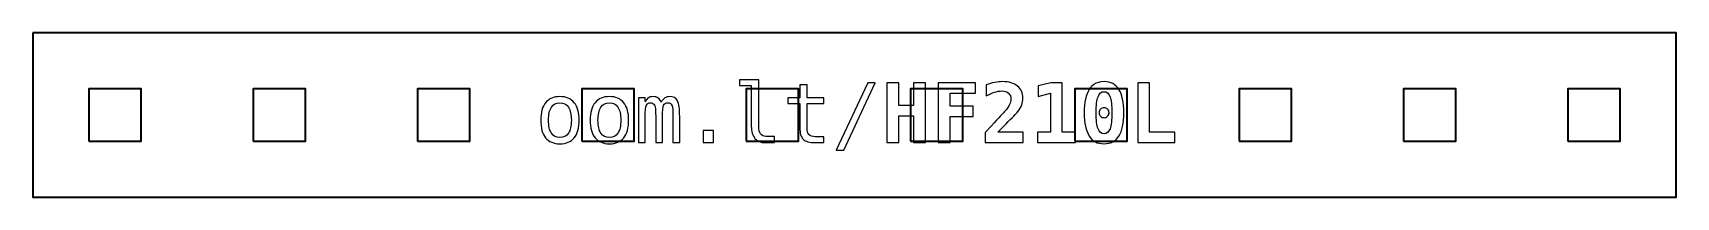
# Model space of a CAD drawing. Header units: centimetres. Extents: x -11.5 to -9.5, y -14.95 to -14.75.
import ezdxf

# ---------------------------------------------------------------- set-up
doc = ezdxf.new("R2010")
doc.units = ezdxf.units.CM
doc.header["$MEASUREMENT"] = 0
doc.layers.add('Layer 1', color=7, linetype='Continuous')

msp = doc.modelspace()

# ---------------------------------------------------------------- linework, layer by layer
at = {"layer": 'Layer 1', "color": 7, "lineweight": 35}
for points in [[(-11.432, -14.88197), (-11.368, -14.88197), (-11.368, -14.81797), (-11.432, -14.81797), (-11.432, -14.88197)], [(-11.232, -14.88197), (-11.168, -14.88197), (-11.168, -14.81797), (-11.232, -14.81797), (-11.232, -14.88197)], [(-11.032, -14.88197), (-10.968, -14.88197), (-10.968, -14.81797), (-11.032, -14.81797), (-11.032, -14.88197)], [(-10.832, -14.88197), (-10.768, -14.88197), (-10.768, -14.81797), (-10.832, -14.81797), (-10.832, -14.88197)], [(-10.632, -14.88197), (-10.568, -14.88197), (-10.568, -14.81797), (-10.632, -14.81797), (-10.632, -14.88197)], [(-10.432, -14.88197), (-10.368, -14.88197), (-10.368, -14.81797), (-10.432, -14.81797), (-10.432, -14.88197)], [(-10.232, -14.88197), (-10.168, -14.88197), (-10.168, -14.81797), (-10.232, -14.81797), (-10.232, -14.88197)], [(-10.032, -14.88197), (-9.968, -14.88197), (-9.968, -14.81797), (-10.032, -14.81797), (-10.032, -14.88197)], [(-9.832, -14.88197), (-9.768, -14.88197), (-9.768, -14.81797), (-9.832, -14.81797), (-9.832, -14.88197)], [(-9.632, -14.88197), (-9.568, -14.88197), (-9.568, -14.81797), (-9.632, -14.81797), (-9.632, -14.88197)]]:
    msp.add_lwpolyline(points, close=True, dxfattribs=at)
msp.add_open_spline([(-11.5, -14.75), (-11.5, -14.75), (-9.5, -14.75), (-9.5, -14.75), (-9.5, -14.75), (-9.5, -14.75), (-9.5, -14.95), (-9.5, -14.95), (-9.5, -14.95), (-9.5, -14.95), (-11.5, -14.95), (-11.5, -14.95), (-11.5, -14.95), (-11.5, -14.95), (-11.5, -14.75), (-11.5, -14.75)], degree=3, knots=[0, 0, 0, 0, 0.25, 0.25, 0.25, 0.25, 0.5, 0.5, 0.5, 0.5, 0.75, 0.75, 0.75, 0.75, 1, 1, 1, 1], dxfattribs=at)
at = {"layer": 'Layer 1', "color": 250}
for points, knots in [([(-10.61659, -14.8638), (-10.61659, -14.86784), (-10.61586, -14.87087), (-10.61437, -14.87292), (-10.61437, -14.87292), (-10.61289, -14.87497), (-10.61071, -14.876), (-10.60781, -14.876), (-10.60781, -14.876), (-10.60781, -14.876), (-10.59731, -14.876), (-10.59731, -14.876), (-10.59731, -14.876), (-10.59731, -14.876), (-10.59731, -14.88362), (-10.59731, -14.88362), (-10.59731, -14.88362), (-10.59731, -14.88362), (-10.60867, -14.88362), (-10.60867, -14.88362), (-10.60867, -14.88362), (-10.61406, -14.88362), (-10.61821, -14.88189), (-10.62116, -14.87844), (-10.62116, -14.87844), (-10.62411, -14.87499), (-10.62557, -14.8701), (-10.62557, -14.8638), (-10.62557, -14.8638), (-10.62557, -14.8638), (-10.62557, -14.81414), (-10.62557, -14.81414), (-10.62557, -14.81414), (-10.62557, -14.81414), (-10.63997, -14.81414), (-10.63997, -14.81414), (-10.63997, -14.81414), (-10.63997, -14.81414), (-10.63997, -14.8071), (-10.63997, -14.8071), (-10.63997, -14.8071), (-10.63997, -14.8071), (-10.61659, -14.8071), (-10.61659, -14.8071), (-10.61659, -14.8071), (-10.61659, -14.8071), (-10.61659, -14.8638), (-10.61659, -14.8638)], [0, 0, 0, 0, 0.0833333, 0.0833333, 0.0833333, 0.0833333, 0.1666667, 0.1666667, 0.1666667, 0.1666667, 0.25, 0.25, 0.25, 0.25, 0.3333333, 0.3333333, 0.3333333, 0.3333333, 0.4166667, 0.4166667, 0.4166667, 0.4166667, 0.5, 0.5, 0.5, 0.5, 0.5833333, 0.5833333, 0.5833333, 0.5833333, 0.6666667, 0.6666667, 0.6666667, 0.6666667, 0.75, 0.75, 0.75, 0.75, 0.8333333, 0.8333333, 0.8333333, 0.8333333, 0.9166667, 0.9166667, 0.9166667, 0.9166667, 1, 1, 1, 1]), ([(-10.61659, -14.8638), (-10.61659, -14.86784), (-10.61586, -14.87087), (-10.61437, -14.87292), (-10.61437, -14.87292), (-10.61289, -14.87497), (-10.61071, -14.876), (-10.60781, -14.876), (-10.60781, -14.876), (-10.60781, -14.876), (-10.59731, -14.876), (-10.59731, -14.876), (-10.59731, -14.876), (-10.59731, -14.876), (-10.59731, -14.88362), (-10.59731, -14.88362), (-10.59731, -14.88362), (-10.59731, -14.88362), (-10.60867, -14.88362), (-10.60867, -14.88362), (-10.60867, -14.88362), (-10.61406, -14.88362), (-10.61821, -14.88189), (-10.62116, -14.87844), (-10.62116, -14.87844), (-10.62411, -14.87499), (-10.62557, -14.8701), (-10.62557, -14.8638), (-10.62557, -14.8638), (-10.62557, -14.8638), (-10.62557, -14.81414), (-10.62557, -14.81414), (-10.62557, -14.81414), (-10.62557, -14.81414), (-10.63997, -14.81414), (-10.63997, -14.81414), (-10.63997, -14.81414), (-10.63997, -14.81414), (-10.63997, -14.8071), (-10.63997, -14.8071), (-10.63997, -14.8071), (-10.63997, -14.8071), (-10.61659, -14.8071), (-10.61659, -14.8071), (-10.61659, -14.8071), (-10.61659, -14.8071), (-10.61659, -14.8638), (-10.61659, -14.8638)], [0, 0, 0, 0, 0.0833333, 0.0833333, 0.0833333, 0.0833333, 0.1666667, 0.1666667, 0.1666667, 0.1666667, 0.25, 0.25, 0.25, 0.25, 0.3333333, 0.3333333, 0.3333333, 0.3333333, 0.4166667, 0.4166667, 0.4166667, 0.4166667, 0.5, 0.5, 0.5, 0.5, 0.5833333, 0.5833333, 0.5833333, 0.5833333, 0.6666667, 0.6666667, 0.6666667, 0.6666667, 0.75, 0.75, 0.75, 0.75, 0.8333333, 0.8333333, 0.8333333, 0.8333333, 0.9166667, 0.9166667, 0.9166667, 0.9166667, 1, 1, 1, 1]), ([(-10.55761, -14.8134), (-10.55761, -14.8134), (-10.55761, -14.82894), (-10.55761, -14.82894), (-10.55761, -14.82894), (-10.55761, -14.82894), (-10.53719, -14.82894), (-10.53719, -14.82894), (-10.53719, -14.82894), (-10.53719, -14.82894), (-10.53719, -14.83592), (-10.53719, -14.83592), (-10.53719, -14.83592), (-10.53719, -14.83592), (-10.55761, -14.83592), (-10.55761, -14.83592), (-10.55761, -14.83592), (-10.55761, -14.83592), (-10.55761, -14.8656), (-10.55761, -14.8656), (-10.55761, -14.8656), (-10.55761, -14.86964), (-10.55684, -14.87245), (-10.55531, -14.87404), (-10.55531, -14.87404), (-10.55377, -14.87564), (-10.55111, -14.87644), (-10.54731, -14.87644), (-10.54731, -14.87644), (-10.54731, -14.87644), (-10.53719, -14.87644), (-10.53719, -14.87644), (-10.53719, -14.87644), (-10.53719, -14.87644), (-10.53719, -14.88362), (-10.53719, -14.88362), (-10.53719, -14.88362), (-10.53719, -14.88362), (-10.54817, -14.88362), (-10.54817, -14.88362), (-10.54817, -14.88362), (-10.55492, -14.88362), (-10.55967, -14.88227), (-10.56244, -14.87957), (-10.56244, -14.87957), (-10.56521, -14.87687), (-10.56659, -14.8722), (-10.56659, -14.8656), (-10.56659, -14.8656), (-10.56659, -14.8656), (-10.56659, -14.83592), (-10.56659, -14.83592), (-10.56659, -14.83592), (-10.56659, -14.83592), (-10.58119, -14.83592), (-10.58119, -14.83592), (-10.58119, -14.83592), (-10.58119, -14.83592), (-10.58119, -14.82894), (-10.58119, -14.82894), (-10.58119, -14.82894), (-10.58119, -14.82894), (-10.56659, -14.82894), (-10.56659, -14.82894), (-10.56659, -14.82894), (-10.56659, -14.82894), (-10.56659, -14.8134), (-10.56659, -14.8134), (-10.56659, -14.8134), (-10.56659, -14.8134), (-10.55761, -14.8134), (-10.55761, -14.8134)], [0, 0, 0, 0, 0.0555556, 0.0555556, 0.0555556, 0.0555556, 0.1111111, 0.1111111, 0.1111111, 0.1111111, 0.1666667, 0.1666667, 0.1666667, 0.1666667, 0.2222222, 0.2222222, 0.2222222, 0.2222222, 0.2777778, 0.2777778, 0.2777778, 0.2777778, 0.3333333, 0.3333333, 0.3333333, 0.3333333, 0.3888889, 0.3888889, 0.3888889, 0.3888889, 0.4444444, 0.4444444, 0.4444444, 0.4444444, 0.5, 0.5, 0.5, 0.5, 0.5555556, 0.5555556, 0.5555556, 0.5555556, 0.6111111, 0.6111111, 0.6111111, 0.6111111, 0.6666667, 0.6666667, 0.6666667, 0.6666667, 0.7222222, 0.7222222, 0.7222222, 0.7222222, 0.7777778, 0.7777778, 0.7777778, 0.7777778, 0.8333333, 0.8333333, 0.8333333, 0.8333333, 0.8888889, 0.8888889, 0.8888889, 0.8888889, 0.9444444, 0.9444444, 0.9444444, 0.9444444, 1, 1, 1, 1]), ([(-10.55761, -14.8134), (-10.55761, -14.8134), (-10.55761, -14.82894), (-10.55761, -14.82894), (-10.55761, -14.82894), (-10.55761, -14.82894), (-10.53719, -14.82894), (-10.53719, -14.82894), (-10.53719, -14.82894), (-10.53719, -14.82894), (-10.53719, -14.83592), (-10.53719, -14.83592), (-10.53719, -14.83592), (-10.53719, -14.83592), (-10.55761, -14.83592), (-10.55761, -14.83592), (-10.55761, -14.83592), (-10.55761, -14.83592), (-10.55761, -14.8656), (-10.55761, -14.8656), (-10.55761, -14.8656), (-10.55761, -14.86964), (-10.55684, -14.87245), (-10.55531, -14.87404), (-10.55531, -14.87404), (-10.55377, -14.87564), (-10.55111, -14.87644), (-10.54731, -14.87644), (-10.54731, -14.87644), (-10.54731, -14.87644), (-10.53719, -14.87644), (-10.53719, -14.87644), (-10.53719, -14.87644), (-10.53719, -14.87644), (-10.53719, -14.88362), (-10.53719, -14.88362), (-10.53719, -14.88362), (-10.53719, -14.88362), (-10.54817, -14.88362), (-10.54817, -14.88362), (-10.54817, -14.88362), (-10.55492, -14.88362), (-10.55967, -14.88227), (-10.56244, -14.87957), (-10.56244, -14.87957), (-10.56521, -14.87687), (-10.56659, -14.8722), (-10.56659, -14.8656), (-10.56659, -14.8656), (-10.56659, -14.8656), (-10.56659, -14.83592), (-10.56659, -14.83592), (-10.56659, -14.83592), (-10.56659, -14.83592), (-10.58119, -14.83592), (-10.58119, -14.83592), (-10.58119, -14.83592), (-10.58119, -14.83592), (-10.58119, -14.82894), (-10.58119, -14.82894), (-10.58119, -14.82894), (-10.58119, -14.82894), (-10.56659, -14.82894), (-10.56659, -14.82894), (-10.56659, -14.82894), (-10.56659, -14.82894), (-10.56659, -14.8134), (-10.56659, -14.8134), (-10.56659, -14.8134), (-10.56659, -14.8134), (-10.55761, -14.8134), (-10.55761, -14.8134)], [0, 0, 0, 0, 0.0555556, 0.0555556, 0.0555556, 0.0555556, 0.1111111, 0.1111111, 0.1111111, 0.1111111, 0.1666667, 0.1666667, 0.1666667, 0.1666667, 0.2222222, 0.2222222, 0.2222222, 0.2222222, 0.2777778, 0.2777778, 0.2777778, 0.2777778, 0.3333333, 0.3333333, 0.3333333, 0.3333333, 0.3888889, 0.3888889, 0.3888889, 0.3888889, 0.4444444, 0.4444444, 0.4444444, 0.4444444, 0.5, 0.5, 0.5, 0.5, 0.5555556, 0.5555556, 0.5555556, 0.5555556, 0.6111111, 0.6111111, 0.6111111, 0.6111111, 0.6666667, 0.6666667, 0.6666667, 0.6666667, 0.7222222, 0.7222222, 0.7222222, 0.7222222, 0.7777778, 0.7777778, 0.7777778, 0.7777778, 0.8333333, 0.8333333, 0.8333333, 0.8333333, 0.8888889, 0.8888889, 0.8888889, 0.8888889, 0.9444444, 0.9444444, 0.9444444, 0.9444444, 1, 1, 1, 1]), ([(-10.48397, -14.81072), (-10.48397, -14.81072), (-10.47469, -14.81072), (-10.47469, -14.81072), (-10.47469, -14.81072), (-10.47469, -14.81072), (-10.51307, -14.8929), (-10.51307, -14.8929), (-10.51307, -14.8929), (-10.51307, -14.8929), (-10.52241, -14.8929), (-10.52241, -14.8929), (-10.52241, -14.8929), (-10.52241, -14.8929), (-10.48397, -14.81072), (-10.48397, -14.81072)], [0, 0, 0, 0, 0.25, 0.25, 0.25, 0.25, 0.5, 0.5, 0.5, 0.5, 0.75, 0.75, 0.75, 0.75, 1, 1, 1, 1]), ([(-10.48397, -14.81072), (-10.48397, -14.81072), (-10.47469, -14.81072), (-10.47469, -14.81072), (-10.47469, -14.81072), (-10.47469, -14.81072), (-10.51307, -14.8929), (-10.51307, -14.8929), (-10.51307, -14.8929), (-10.51307, -14.8929), (-10.52241, -14.8929), (-10.52241, -14.8929), (-10.52241, -14.8929), (-10.52241, -14.8929), (-10.48397, -14.81072), (-10.48397, -14.81072)], [0, 0, 0, 0, 0.25, 0.25, 0.25, 0.25, 0.5, 0.5, 0.5, 0.5, 0.75, 0.75, 0.75, 0.75, 1, 1, 1, 1]), ([(-10.46051, -14.81072), (-10.46051, -14.81072), (-10.44611, -14.81072), (-10.44611, -14.81072), (-10.44611, -14.81072), (-10.44611, -14.81072), (-10.44611, -14.8385), (-10.44611, -14.8385), (-10.44611, -14.8385), (-10.44611, -14.8385), (-10.42807, -14.8385), (-10.42807, -14.8385), (-10.42807, -14.8385), (-10.42807, -14.8385), (-10.42807, -14.81072), (-10.42807, -14.81072), (-10.42807, -14.81072), (-10.42807, -14.81072), (-10.41367, -14.81072), (-10.41367, -14.81072), (-10.41367, -14.81072), (-10.41367, -14.81072), (-10.41367, -14.88362), (-10.41367, -14.88362), (-10.41367, -14.88362), (-10.41367, -14.88362), (-10.42807, -14.88362), (-10.42807, -14.88362), (-10.42807, -14.88362), (-10.42807, -14.88362), (-10.42807, -14.8512), (-10.42807, -14.8512), (-10.42807, -14.8512), (-10.42807, -14.8512), (-10.44611, -14.8512), (-10.44611, -14.8512), (-10.44611, -14.8512), (-10.44611, -14.8512), (-10.44611, -14.88362), (-10.44611, -14.88362), (-10.44611, -14.88362), (-10.44611, -14.88362), (-10.46051, -14.88362), (-10.46051, -14.88362), (-10.46051, -14.88362), (-10.46051, -14.88362), (-10.46051, -14.81072), (-10.46051, -14.81072)], [0, 0, 0, 0, 0.0833333, 0.0833333, 0.0833333, 0.0833333, 0.1666667, 0.1666667, 0.1666667, 0.1666667, 0.25, 0.25, 0.25, 0.25, 0.3333333, 0.3333333, 0.3333333, 0.3333333, 0.4166667, 0.4166667, 0.4166667, 0.4166667, 0.5, 0.5, 0.5, 0.5, 0.5833333, 0.5833333, 0.5833333, 0.5833333, 0.6666667, 0.6666667, 0.6666667, 0.6666667, 0.75, 0.75, 0.75, 0.75, 0.8333333, 0.8333333, 0.8333333, 0.8333333, 0.9166667, 0.9166667, 0.9166667, 0.9166667, 1, 1, 1, 1]), ([(-10.46051, -14.81072), (-10.46051, -14.81072), (-10.44611, -14.81072), (-10.44611, -14.81072), (-10.44611, -14.81072), (-10.44611, -14.81072), (-10.44611, -14.8385), (-10.44611, -14.8385), (-10.44611, -14.8385), (-10.44611, -14.8385), (-10.42807, -14.8385), (-10.42807, -14.8385), (-10.42807, -14.8385), (-10.42807, -14.8385), (-10.42807, -14.81072), (-10.42807, -14.81072), (-10.42807, -14.81072), (-10.42807, -14.81072), (-10.41367, -14.81072), (-10.41367, -14.81072), (-10.41367, -14.81072), (-10.41367, -14.81072), (-10.41367, -14.88362), (-10.41367, -14.88362), (-10.41367, -14.88362), (-10.41367, -14.88362), (-10.42807, -14.88362), (-10.42807, -14.88362), (-10.42807, -14.88362), (-10.42807, -14.88362), (-10.42807, -14.8512), (-10.42807, -14.8512), (-10.42807, -14.8512), (-10.42807, -14.8512), (-10.44611, -14.8512), (-10.44611, -14.8512), (-10.44611, -14.8512), (-10.44611, -14.8512), (-10.44611, -14.88362), (-10.44611, -14.88362), (-10.44611, -14.88362), (-10.44611, -14.88362), (-10.46051, -14.88362), (-10.46051, -14.88362), (-10.46051, -14.88362), (-10.46051, -14.88362), (-10.46051, -14.81072), (-10.46051, -14.81072)], [0, 0, 0, 0, 0.0833333, 0.0833333, 0.0833333, 0.0833333, 0.1666667, 0.1666667, 0.1666667, 0.1666667, 0.25, 0.25, 0.25, 0.25, 0.3333333, 0.3333333, 0.3333333, 0.3333333, 0.4166667, 0.4166667, 0.4166667, 0.4166667, 0.5, 0.5, 0.5, 0.5, 0.5833333, 0.5833333, 0.5833333, 0.5833333, 0.6666667, 0.6666667, 0.6666667, 0.6666667, 0.75, 0.75, 0.75, 0.75, 0.8333333, 0.8333333, 0.8333333, 0.8333333, 0.9166667, 0.9166667, 0.9166667, 0.9166667, 1, 1, 1, 1]), ([(-10.35269, -14.82342), (-10.35269, -14.82342), (-10.38371, -14.82342), (-10.38371, -14.82342), (-10.38371, -14.82342), (-10.38371, -14.82342), (-10.38371, -14.83914), (-10.38371, -14.83914), (-10.38371, -14.83914), (-10.38371, -14.83914), (-10.35547, -14.83914), (-10.35547, -14.83914), (-10.35547, -14.83914), (-10.35547, -14.83914), (-10.35547, -14.85184), (-10.35547, -14.85184), (-10.35547, -14.85184), (-10.35547, -14.85184), (-10.38371, -14.85184), (-10.38371, -14.85184), (-10.38371, -14.85184), (-10.38371, -14.85184), (-10.38371, -14.88362), (-10.38371, -14.88362), (-10.38371, -14.88362), (-10.38371, -14.88362), (-10.39811, -14.88362), (-10.39811, -14.88362), (-10.39811, -14.88362), (-10.39811, -14.88362), (-10.39811, -14.81072), (-10.39811, -14.81072), (-10.39811, -14.81072), (-10.39811, -14.81072), (-10.35269, -14.81072), (-10.35269, -14.81072), (-10.35269, -14.81072), (-10.35269, -14.81072), (-10.35269, -14.82342), (-10.35269, -14.82342)], [0, 0, 0, 0, 0.1, 0.1, 0.1, 0.1, 0.2, 0.2, 0.2, 0.2, 0.3, 0.3, 0.3, 0.3, 0.4, 0.4, 0.4, 0.4, 0.5, 0.5, 0.5, 0.5, 0.6, 0.6, 0.6, 0.6, 0.7, 0.7, 0.7, 0.7, 0.8, 0.8, 0.8, 0.8, 0.9, 0.9, 0.9, 0.9, 1, 1, 1, 1]), ([(-10.35269, -14.82342), (-10.35269, -14.82342), (-10.38371, -14.82342), (-10.38371, -14.82342), (-10.38371, -14.82342), (-10.38371, -14.82342), (-10.38371, -14.83914), (-10.38371, -14.83914), (-10.38371, -14.83914), (-10.38371, -14.83914), (-10.35547, -14.83914), (-10.35547, -14.83914), (-10.35547, -14.83914), (-10.35547, -14.83914), (-10.35547, -14.85184), (-10.35547, -14.85184), (-10.35547, -14.85184), (-10.35547, -14.85184), (-10.38371, -14.85184), (-10.38371, -14.85184), (-10.38371, -14.85184), (-10.38371, -14.85184), (-10.38371, -14.88362), (-10.38371, -14.88362), (-10.38371, -14.88362), (-10.38371, -14.88362), (-10.39811, -14.88362), (-10.39811, -14.88362), (-10.39811, -14.88362), (-10.39811, -14.88362), (-10.39811, -14.81072), (-10.39811, -14.81072), (-10.39811, -14.81072), (-10.39811, -14.81072), (-10.35269, -14.81072), (-10.35269, -14.81072), (-10.35269, -14.81072), (-10.35269, -14.81072), (-10.35269, -14.82342), (-10.35269, -14.82342)], [0, 0, 0, 0, 0.1, 0.1, 0.1, 0.1, 0.2, 0.2, 0.2, 0.2, 0.3, 0.3, 0.3, 0.3, 0.4, 0.4, 0.4, 0.4, 0.5, 0.5, 0.5, 0.5, 0.6, 0.6, 0.6, 0.6, 0.7, 0.7, 0.7, 0.7, 0.8, 0.8, 0.8, 0.8, 0.9, 0.9, 0.9, 0.9, 1, 1, 1, 1]), ([(-10.32561, -14.87092), (-10.32561, -14.87092), (-10.29489, -14.87092), (-10.29489, -14.87092), (-10.29489, -14.87092), (-10.29489, -14.87092), (-10.29489, -14.88362), (-10.29489, -14.88362), (-10.29489, -14.88362), (-10.29489, -14.88362), (-10.34117, -14.88362), (-10.34117, -14.88362), (-10.34117, -14.88362), (-10.34117, -14.88362), (-10.34117, -14.8713), (-10.34117, -14.8713), (-10.34117, -14.8713), (-10.34117, -14.8713), (-10.33336, -14.86302), (-10.33336, -14.86302), (-10.33336, -14.86302), (-10.32409, -14.85315), (-10.31846, -14.84709), (-10.31647, -14.8448), (-10.31647, -14.8448), (-10.31404, -14.842), (-10.31227, -14.83952), (-10.31121, -14.83735), (-10.31121, -14.83735), (-10.31012, -14.83519), (-10.30959, -14.83305), (-10.30959, -14.83094), (-10.30959, -14.83094), (-10.30959, -14.82769), (-10.31057, -14.82517), (-10.31254, -14.8234), (-10.31254, -14.8234), (-10.31451, -14.82162), (-10.31731, -14.82074), (-10.32091, -14.82074), (-10.32091, -14.82074), (-10.32349, -14.82074), (-10.32637, -14.82125), (-10.32957, -14.82227), (-10.32957, -14.82227), (-10.33279, -14.8233), (-10.33612, -14.82479), (-10.33961, -14.82674), (-10.33961, -14.82674), (-10.33961, -14.82674), (-10.33961, -14.8133), (-10.33961, -14.8133), (-10.33961, -14.8133), (-10.33612, -14.81204), (-10.33272, -14.81107), (-10.32937, -14.8104), (-10.32937, -14.8104), (-10.32604, -14.80974), (-10.32284, -14.8094), (-10.31979, -14.8094), (-10.31979, -14.8094), (-10.31207, -14.8094), (-10.30601, -14.8112), (-10.30161, -14.8148), (-10.30161, -14.8148), (-10.29719, -14.81839), (-10.29499, -14.8233), (-10.29499, -14.82952), (-10.29499, -14.82952), (-10.29499, -14.83239), (-10.29547, -14.83507), (-10.29642, -14.83757), (-10.29642, -14.83757), (-10.29739, -14.84009), (-10.29904, -14.84287), (-10.30139, -14.84592), (-10.30139, -14.84592), (-10.30311, -14.84814), (-10.30784, -14.85312), (-10.31559, -14.86087), (-10.31559, -14.86087), (-10.31979, -14.86505), (-10.32312, -14.86842), (-10.32561, -14.87092)], [0, 0, 0, 0, 0.047619, 0.047619, 0.047619, 0.047619, 0.0952381, 0.0952381, 0.0952381, 0.0952381, 0.1428571, 0.1428571, 0.1428571, 0.1428571, 0.1904762, 0.1904762, 0.1904762, 0.1904762, 0.2380952, 0.2380952, 0.2380952, 0.2380952, 0.2857143, 0.2857143, 0.2857143, 0.2857143, 0.3333333, 0.3333333, 0.3333333, 0.3333333, 0.3809524, 0.3809524, 0.3809524, 0.3809524, 0.4285714, 0.4285714, 0.4285714, 0.4285714, 0.4761905, 0.4761905, 0.4761905, 0.4761905, 0.5238095, 0.5238095, 0.5238095, 0.5238095, 0.5714286, 0.5714286, 0.5714286, 0.5714286, 0.6190476, 0.6190476, 0.6190476, 0.6190476, 0.6666667, 0.6666667, 0.6666667, 0.6666667, 0.7142857, 0.7142857, 0.7142857, 0.7142857, 0.7619048, 0.7619048, 0.7619048, 0.7619048, 0.8095238, 0.8095238, 0.8095238, 0.8095238, 0.8571429, 0.8571429, 0.8571429, 0.8571429, 0.9047619, 0.9047619, 0.9047619, 0.9047619, 0.952381, 0.952381, 0.952381, 0.952381, 1, 1, 1, 1]), ([(-10.32561, -14.87092), (-10.32561, -14.87092), (-10.29489, -14.87092), (-10.29489, -14.87092), (-10.29489, -14.87092), (-10.29489, -14.87092), (-10.29489, -14.88362), (-10.29489, -14.88362), (-10.29489, -14.88362), (-10.29489, -14.88362), (-10.34117, -14.88362), (-10.34117, -14.88362), (-10.34117, -14.88362), (-10.34117, -14.88362), (-10.34117, -14.8713), (-10.34117, -14.8713), (-10.34117, -14.8713), (-10.34117, -14.8713), (-10.33336, -14.86302), (-10.33336, -14.86302), (-10.33336, -14.86302), (-10.32409, -14.85315), (-10.31846, -14.84709), (-10.31647, -14.8448), (-10.31647, -14.8448), (-10.31404, -14.842), (-10.31227, -14.83952), (-10.31121, -14.83735), (-10.31121, -14.83735), (-10.31012, -14.83519), (-10.30959, -14.83305), (-10.30959, -14.83094), (-10.30959, -14.83094), (-10.30959, -14.82769), (-10.31057, -14.82517), (-10.31254, -14.8234), (-10.31254, -14.8234), (-10.31451, -14.82162), (-10.31731, -14.82074), (-10.32091, -14.82074), (-10.32091, -14.82074), (-10.32349, -14.82074), (-10.32637, -14.82125), (-10.32957, -14.82227), (-10.32957, -14.82227), (-10.33279, -14.8233), (-10.33612, -14.82479), (-10.33961, -14.82674), (-10.33961, -14.82674), (-10.33961, -14.82674), (-10.33961, -14.8133), (-10.33961, -14.8133), (-10.33961, -14.8133), (-10.33612, -14.81204), (-10.33272, -14.81107), (-10.32937, -14.8104), (-10.32937, -14.8104), (-10.32604, -14.80974), (-10.32284, -14.8094), (-10.31979, -14.8094), (-10.31979, -14.8094), (-10.31207, -14.8094), (-10.30601, -14.8112), (-10.30161, -14.8148), (-10.30161, -14.8148), (-10.29719, -14.81839), (-10.29499, -14.8233), (-10.29499, -14.82952), (-10.29499, -14.82952), (-10.29499, -14.83239), (-10.29547, -14.83507), (-10.29642, -14.83757), (-10.29642, -14.83757), (-10.29739, -14.84009), (-10.29904, -14.84287), (-10.30139, -14.84592), (-10.30139, -14.84592), (-10.30311, -14.84814), (-10.30784, -14.85312), (-10.31559, -14.86087), (-10.31559, -14.86087), (-10.31979, -14.86505), (-10.32312, -14.86842), (-10.32561, -14.87092)], [0, 0, 0, 0, 0.047619, 0.047619, 0.047619, 0.047619, 0.0952381, 0.0952381, 0.0952381, 0.0952381, 0.1428571, 0.1428571, 0.1428571, 0.1428571, 0.1904762, 0.1904762, 0.1904762, 0.1904762, 0.2380952, 0.2380952, 0.2380952, 0.2380952, 0.2857143, 0.2857143, 0.2857143, 0.2857143, 0.3333333, 0.3333333, 0.3333333, 0.3333333, 0.3809524, 0.3809524, 0.3809524, 0.3809524, 0.4285714, 0.4285714, 0.4285714, 0.4285714, 0.4761905, 0.4761905, 0.4761905, 0.4761905, 0.5238095, 0.5238095, 0.5238095, 0.5238095, 0.5714286, 0.5714286, 0.5714286, 0.5714286, 0.6190476, 0.6190476, 0.6190476, 0.6190476, 0.6666667, 0.6666667, 0.6666667, 0.6666667, 0.7142857, 0.7142857, 0.7142857, 0.7142857, 0.7619048, 0.7619048, 0.7619048, 0.7619048, 0.8095238, 0.8095238, 0.8095238, 0.8095238, 0.8571429, 0.8571429, 0.8571429, 0.8571429, 0.9047619, 0.9047619, 0.9047619, 0.9047619, 0.952381, 0.952381, 0.952381, 0.952381, 1, 1, 1, 1]), ([(-10.27741, -14.87092), (-10.27741, -14.87092), (-10.26129, -14.87092), (-10.26129, -14.87092), (-10.26129, -14.87092), (-10.26129, -14.87092), (-10.26129, -14.8236), (-10.26129, -14.8236), (-10.26129, -14.8236), (-10.26129, -14.8236), (-10.27627, -14.82732), (-10.27627, -14.82732), (-10.27627, -14.82732), (-10.27627, -14.82732), (-10.27627, -14.81434), (-10.27627, -14.81434), (-10.27627, -14.81434), (-10.27627, -14.81434), (-10.26119, -14.81072), (-10.26119, -14.81072), (-10.26119, -14.81072), (-10.26119, -14.81072), (-10.24727, -14.81072), (-10.24727, -14.81072), (-10.24727, -14.81072), (-10.24727, -14.81072), (-10.24727, -14.87092), (-10.24727, -14.87092), (-10.24727, -14.87092), (-10.24727, -14.87092), (-10.23116, -14.87092), (-10.23116, -14.87092), (-10.23116, -14.87092), (-10.23116, -14.87092), (-10.23116, -14.88362), (-10.23116, -14.88362), (-10.23116, -14.88362), (-10.23116, -14.88362), (-10.27741, -14.88362), (-10.27741, -14.88362), (-10.27741, -14.88362), (-10.27741, -14.88362), (-10.27741, -14.87092), (-10.27741, -14.87092)], [0, 0, 0, 0, 0.0909091, 0.0909091, 0.0909091, 0.0909091, 0.1818182, 0.1818182, 0.1818182, 0.1818182, 0.2727273, 0.2727273, 0.2727273, 0.2727273, 0.3636364, 0.3636364, 0.3636364, 0.3636364, 0.4545455, 0.4545455, 0.4545455, 0.4545455, 0.5454545, 0.5454545, 0.5454545, 0.5454545, 0.6363636, 0.6363636, 0.6363636, 0.6363636, 0.7272727, 0.7272727, 0.7272727, 0.7272727, 0.8181818, 0.8181818, 0.8181818, 0.8181818, 0.9090909, 0.9090909, 0.9090909, 0.9090909, 1, 1, 1, 1]), ([(-10.27741, -14.87092), (-10.27741, -14.87092), (-10.26129, -14.87092), (-10.26129, -14.87092), (-10.26129, -14.87092), (-10.26129, -14.87092), (-10.26129, -14.8236), (-10.26129, -14.8236), (-10.26129, -14.8236), (-10.26129, -14.8236), (-10.27627, -14.82732), (-10.27627, -14.82732), (-10.27627, -14.82732), (-10.27627, -14.82732), (-10.27627, -14.81434), (-10.27627, -14.81434), (-10.27627, -14.81434), (-10.27627, -14.81434), (-10.26119, -14.81072), (-10.26119, -14.81072), (-10.26119, -14.81072), (-10.26119, -14.81072), (-10.24727, -14.81072), (-10.24727, -14.81072), (-10.24727, -14.81072), (-10.24727, -14.81072), (-10.24727, -14.87092), (-10.24727, -14.87092), (-10.24727, -14.87092), (-10.24727, -14.87092), (-10.23116, -14.87092), (-10.23116, -14.87092), (-10.23116, -14.87092), (-10.23116, -14.87092), (-10.23116, -14.88362), (-10.23116, -14.88362), (-10.23116, -14.88362), (-10.23116, -14.88362), (-10.27741, -14.88362), (-10.27741, -14.88362), (-10.27741, -14.88362), (-10.27741, -14.88362), (-10.27741, -14.87092), (-10.27741, -14.87092)], [0, 0, 0, 0, 0.0909091, 0.0909091, 0.0909091, 0.0909091, 0.1818182, 0.1818182, 0.1818182, 0.1818182, 0.2727273, 0.2727273, 0.2727273, 0.2727273, 0.3636364, 0.3636364, 0.3636364, 0.3636364, 0.4545455, 0.4545455, 0.4545455, 0.4545455, 0.5454545, 0.5454545, 0.5454545, 0.5454545, 0.6363636, 0.6363636, 0.6363636, 0.6363636, 0.7272727, 0.7272727, 0.7272727, 0.7272727, 0.8181818, 0.8181818, 0.8181818, 0.8181818, 0.9090909, 0.9090909, 0.9090909, 0.9090909, 1, 1, 1, 1]), ([(-10.22039, -14.84724), (-10.22039, -14.83462), (-10.21839, -14.82515), (-10.21439, -14.81885), (-10.21439, -14.81885), (-10.21037, -14.81255), (-10.20436, -14.8094), (-10.19631, -14.8094), (-10.19631, -14.8094), (-10.18824, -14.8094), (-10.18221, -14.81254), (-10.17819, -14.81882), (-10.17819, -14.81882), (-10.17419, -14.8251), (-10.17219, -14.83459), (-10.17219, -14.84724), (-10.17219, -14.84724), (-10.17219, -14.85987), (-10.17419, -14.86934), (-10.17819, -14.87562), (-10.17819, -14.87562), (-10.18221, -14.8819), (-10.18824, -14.88504), (-10.19631, -14.88504), (-10.19631, -14.88504), (-10.20436, -14.88504), (-10.21037, -14.88189), (-10.21439, -14.87559), (-10.21439, -14.87559), (-10.21839, -14.86929), (-10.22039, -14.85984), (-10.22039, -14.84724)], [0, 0, 0, 0, 0.125, 0.125, 0.125, 0.125, 0.25, 0.25, 0.25, 0.25, 0.375, 0.375, 0.375, 0.375, 0.5, 0.5, 0.5, 0.5, 0.625, 0.625, 0.625, 0.625, 0.75, 0.75, 0.75, 0.75, 0.875, 0.875, 0.875, 0.875, 1, 1, 1, 1]), ([(-10.22039, -14.84724), (-10.22039, -14.83462), (-10.21839, -14.82515), (-10.21439, -14.81885), (-10.21439, -14.81885), (-10.21037, -14.81255), (-10.20436, -14.8094), (-10.19631, -14.8094), (-10.19631, -14.8094), (-10.18824, -14.8094), (-10.18221, -14.81254), (-10.17819, -14.81882), (-10.17819, -14.81882), (-10.17419, -14.8251), (-10.17219, -14.83459), (-10.17219, -14.84724), (-10.17219, -14.84724), (-10.17219, -14.85987), (-10.17419, -14.86934), (-10.17819, -14.87562), (-10.17819, -14.87562), (-10.18221, -14.8819), (-10.18824, -14.88504), (-10.19631, -14.88504), (-10.19631, -14.88504), (-10.20436, -14.88504), (-10.21037, -14.88189), (-10.21439, -14.87559), (-10.21439, -14.87559), (-10.21839, -14.86929), (-10.22039, -14.85984), (-10.22039, -14.84724)], [0, 0, 0, 0, 0.125, 0.125, 0.125, 0.125, 0.25, 0.25, 0.25, 0.25, 0.375, 0.375, 0.375, 0.375, 0.5, 0.5, 0.5, 0.5, 0.625, 0.625, 0.625, 0.625, 0.75, 0.75, 0.75, 0.75, 0.875, 0.875, 0.875, 0.875, 1, 1, 1, 1]), ([(-10.15521, -14.88362), (-10.15521, -14.88362), (-10.15521, -14.81072), (-10.15521, -14.81072), (-10.15521, -14.81072), (-10.15521, -14.81072), (-10.14081, -14.81072), (-10.14081, -14.81072), (-10.14081, -14.81072), (-10.14081, -14.81072), (-10.14081, -14.87092), (-10.14081, -14.87092), (-10.14081, -14.87092), (-10.14081, -14.87092), (-10.10999, -14.87092), (-10.10999, -14.87092), (-10.10999, -14.87092), (-10.10999, -14.87092), (-10.10999, -14.88362), (-10.10999, -14.88362), (-10.10999, -14.88362), (-10.10999, -14.88362), (-10.15521, -14.88362), (-10.15521, -14.88362)], [0, 0, 0, 0, 0.1666667, 0.1666667, 0.1666667, 0.1666667, 0.3333333, 0.3333333, 0.3333333, 0.3333333, 0.5, 0.5, 0.5, 0.5, 0.6666667, 0.6666667, 0.6666667, 0.6666667, 0.8333333, 0.8333333, 0.8333333, 0.8333333, 1, 1, 1, 1]), ([(-10.15521, -14.88362), (-10.15521, -14.88362), (-10.15521, -14.81072), (-10.15521, -14.81072), (-10.15521, -14.81072), (-10.15521, -14.81072), (-10.14081, -14.81072), (-10.14081, -14.81072), (-10.14081, -14.81072), (-10.14081, -14.81072), (-10.14081, -14.87092), (-10.14081, -14.87092), (-10.14081, -14.87092), (-10.14081, -14.87092), (-10.10999, -14.87092), (-10.10999, -14.87092), (-10.10999, -14.87092), (-10.10999, -14.87092), (-10.10999, -14.88362), (-10.10999, -14.88362), (-10.10999, -14.88362), (-10.10999, -14.88362), (-10.15521, -14.88362), (-10.15521, -14.88362)], [0, 0, 0, 0, 0.1666667, 0.1666667, 0.1666667, 0.1666667, 0.3333333, 0.3333333, 0.3333333, 0.3333333, 0.5, 0.5, 0.5, 0.5, 0.6666667, 0.6666667, 0.6666667, 0.6666667, 0.8333333, 0.8333333, 0.8333333, 0.8333333, 1, 1, 1, 1]), ([(-10.85851, -14.82762), (-10.85092, -14.82762), (-10.84512, -14.83007), (-10.84111, -14.83499), (-10.84111, -14.83499), (-10.83709, -14.8399), (-10.83507, -14.84702), (-10.83507, -14.85632), (-10.83507, -14.85632), (-10.83507, -14.86567), (-10.83707, -14.87279), (-10.84107, -14.87769), (-10.84107, -14.87769), (-10.84509, -14.88259), (-10.85089, -14.88504), (-10.85851, -14.88504), (-10.85851, -14.88504), (-10.86611, -14.88504), (-10.87189, -14.88259), (-10.87591, -14.87769), (-10.87591, -14.87769), (-10.87991, -14.87279), (-10.88191, -14.86567), (-10.88191, -14.85632), (-10.88191, -14.85632), (-10.88191, -14.84702), (-10.87991, -14.8399), (-10.87591, -14.83499), (-10.87591, -14.83499), (-10.87189, -14.83007), (-10.86611, -14.82762), (-10.85851, -14.82762)], [0, 0, 0, 0, 0.125, 0.125, 0.125, 0.125, 0.25, 0.25, 0.25, 0.25, 0.375, 0.375, 0.375, 0.375, 0.5, 0.5, 0.5, 0.5, 0.625, 0.625, 0.625, 0.625, 0.75, 0.75, 0.75, 0.75, 0.875, 0.875, 0.875, 0.875, 1, 1, 1, 1]), ([(-10.85851, -14.82762), (-10.85092, -14.82762), (-10.84512, -14.83007), (-10.84111, -14.83499), (-10.84111, -14.83499), (-10.83709, -14.8399), (-10.83507, -14.84702), (-10.83507, -14.85632), (-10.83507, -14.85632), (-10.83507, -14.86567), (-10.83707, -14.87279), (-10.84107, -14.87769), (-10.84107, -14.87769), (-10.84509, -14.88259), (-10.85089, -14.88504), (-10.85851, -14.88504), (-10.85851, -14.88504), (-10.86611, -14.88504), (-10.87189, -14.88259), (-10.87591, -14.87769), (-10.87591, -14.87769), (-10.87991, -14.87279), (-10.88191, -14.86567), (-10.88191, -14.85632), (-10.88191, -14.85632), (-10.88191, -14.84702), (-10.87991, -14.8399), (-10.87591, -14.83499), (-10.87591, -14.83499), (-10.87189, -14.83007), (-10.86611, -14.82762), (-10.85851, -14.82762)], [0, 0, 0, 0, 0.125, 0.125, 0.125, 0.125, 0.25, 0.25, 0.25, 0.25, 0.375, 0.375, 0.375, 0.375, 0.5, 0.5, 0.5, 0.5, 0.625, 0.625, 0.625, 0.625, 0.75, 0.75, 0.75, 0.75, 0.875, 0.875, 0.875, 0.875, 1, 1, 1, 1]), ([(-10.85851, -14.83524), (-10.86307, -14.83524), (-10.86652, -14.837), (-10.86887, -14.84055), (-10.86887, -14.84055), (-10.87122, -14.8441), (-10.87239, -14.84937), (-10.87239, -14.85632), (-10.87239, -14.85632), (-10.87239, -14.86325), (-10.87122, -14.8685), (-10.86887, -14.87207), (-10.86887, -14.87207), (-10.86652, -14.87564), (-10.86307, -14.87742), (-10.85851, -14.87742), (-10.85851, -14.87742), (-10.85392, -14.87742), (-10.85046, -14.87564), (-10.84811, -14.87207), (-10.84811, -14.87207), (-10.84576, -14.8685), (-10.84459, -14.86325), (-10.84459, -14.85632), (-10.84459, -14.85632), (-10.84459, -14.84937), (-10.84576, -14.8441), (-10.84811, -14.84055), (-10.84811, -14.84055), (-10.85046, -14.837), (-10.85392, -14.83524), (-10.85851, -14.83524)], [0, 0, 0, 0, 0.125, 0.125, 0.125, 0.125, 0.25, 0.25, 0.25, 0.25, 0.375, 0.375, 0.375, 0.375, 0.5, 0.5, 0.5, 0.5, 0.625, 0.625, 0.625, 0.625, 0.75, 0.75, 0.75, 0.75, 0.875, 0.875, 0.875, 0.875, 1, 1, 1, 1]), ([(-10.85851, -14.83524), (-10.86307, -14.83524), (-10.86652, -14.837), (-10.86887, -14.84055), (-10.86887, -14.84055), (-10.87122, -14.8441), (-10.87239, -14.84937), (-10.87239, -14.85632), (-10.87239, -14.85632), (-10.87239, -14.86325), (-10.87122, -14.8685), (-10.86887, -14.87207), (-10.86887, -14.87207), (-10.86652, -14.87564), (-10.86307, -14.87742), (-10.85851, -14.87742), (-10.85851, -14.87742), (-10.85392, -14.87742), (-10.85046, -14.87564), (-10.84811, -14.87207), (-10.84811, -14.87207), (-10.84576, -14.8685), (-10.84459, -14.86325), (-10.84459, -14.85632), (-10.84459, -14.85632), (-10.84459, -14.84937), (-10.84576, -14.8441), (-10.84811, -14.84055), (-10.84811, -14.84055), (-10.85046, -14.837), (-10.85392, -14.83524), (-10.85851, -14.83524)], [0, 0, 0, 0, 0.125, 0.125, 0.125, 0.125, 0.25, 0.25, 0.25, 0.25, 0.375, 0.375, 0.375, 0.375, 0.5, 0.5, 0.5, 0.5, 0.625, 0.625, 0.625, 0.625, 0.75, 0.75, 0.75, 0.75, 0.875, 0.875, 0.875, 0.875, 1, 1, 1, 1]), ([(-10.79831, -14.82762), (-10.79072, -14.82762), (-10.78492, -14.83007), (-10.78091, -14.83499), (-10.78091, -14.83499), (-10.77689, -14.8399), (-10.77487, -14.84702), (-10.77487, -14.85632), (-10.77487, -14.85632), (-10.77487, -14.86567), (-10.77687, -14.87279), (-10.78087, -14.87769), (-10.78087, -14.87769), (-10.78489, -14.88259), (-10.79069, -14.88504), (-10.79831, -14.88504), (-10.79831, -14.88504), (-10.80591, -14.88504), (-10.81169, -14.88259), (-10.81571, -14.87769), (-10.81571, -14.87769), (-10.81971, -14.87279), (-10.82171, -14.86567), (-10.82171, -14.85632), (-10.82171, -14.85632), (-10.82171, -14.84702), (-10.81971, -14.8399), (-10.81571, -14.83499), (-10.81571, -14.83499), (-10.81169, -14.83007), (-10.80591, -14.82762), (-10.79831, -14.82762)], [0, 0, 0, 0, 0.125, 0.125, 0.125, 0.125, 0.25, 0.25, 0.25, 0.25, 0.375, 0.375, 0.375, 0.375, 0.5, 0.5, 0.5, 0.5, 0.625, 0.625, 0.625, 0.625, 0.75, 0.75, 0.75, 0.75, 0.875, 0.875, 0.875, 0.875, 1, 1, 1, 1]), ([(-10.79831, -14.82762), (-10.79072, -14.82762), (-10.78492, -14.83007), (-10.78091, -14.83499), (-10.78091, -14.83499), (-10.77689, -14.8399), (-10.77487, -14.84702), (-10.77487, -14.85632), (-10.77487, -14.85632), (-10.77487, -14.86567), (-10.77687, -14.87279), (-10.78087, -14.87769), (-10.78087, -14.87769), (-10.78489, -14.88259), (-10.79069, -14.88504), (-10.79831, -14.88504), (-10.79831, -14.88504), (-10.80591, -14.88504), (-10.81169, -14.88259), (-10.81571, -14.87769), (-10.81571, -14.87769), (-10.81971, -14.87279), (-10.82171, -14.86567), (-10.82171, -14.85632), (-10.82171, -14.85632), (-10.82171, -14.84702), (-10.81971, -14.8399), (-10.81571, -14.83499), (-10.81571, -14.83499), (-10.81169, -14.83007), (-10.80591, -14.82762), (-10.79831, -14.82762)], [0, 0, 0, 0, 0.125, 0.125, 0.125, 0.125, 0.25, 0.25, 0.25, 0.25, 0.375, 0.375, 0.375, 0.375, 0.5, 0.5, 0.5, 0.5, 0.625, 0.625, 0.625, 0.625, 0.75, 0.75, 0.75, 0.75, 0.875, 0.875, 0.875, 0.875, 1, 1, 1, 1]), ([(-10.79831, -14.83524), (-10.80287, -14.83524), (-10.80632, -14.837), (-10.80867, -14.84055), (-10.80867, -14.84055), (-10.81102, -14.8441), (-10.81219, -14.84937), (-10.81219, -14.85632), (-10.81219, -14.85632), (-10.81219, -14.86325), (-10.81102, -14.8685), (-10.80867, -14.87207), (-10.80867, -14.87207), (-10.80632, -14.87564), (-10.80287, -14.87742), (-10.79831, -14.87742), (-10.79831, -14.87742), (-10.79372, -14.87742), (-10.79026, -14.87564), (-10.78791, -14.87207), (-10.78791, -14.87207), (-10.78556, -14.8685), (-10.78439, -14.86325), (-10.78439, -14.85632), (-10.78439, -14.85632), (-10.78439, -14.84937), (-10.78556, -14.8441), (-10.78791, -14.84055), (-10.78791, -14.84055), (-10.79026, -14.837), (-10.79372, -14.83524), (-10.79831, -14.83524)], [0, 0, 0, 0, 0.125, 0.125, 0.125, 0.125, 0.25, 0.25, 0.25, 0.25, 0.375, 0.375, 0.375, 0.375, 0.5, 0.5, 0.5, 0.5, 0.625, 0.625, 0.625, 0.625, 0.75, 0.75, 0.75, 0.75, 0.875, 0.875, 0.875, 0.875, 1, 1, 1, 1]), ([(-10.79831, -14.83524), (-10.80287, -14.83524), (-10.80632, -14.837), (-10.80867, -14.84055), (-10.80867, -14.84055), (-10.81102, -14.8441), (-10.81219, -14.84937), (-10.81219, -14.85632), (-10.81219, -14.85632), (-10.81219, -14.86325), (-10.81102, -14.8685), (-10.80867, -14.87207), (-10.80867, -14.87207), (-10.80632, -14.87564), (-10.80287, -14.87742), (-10.79831, -14.87742), (-10.79831, -14.87742), (-10.79372, -14.87742), (-10.79026, -14.87564), (-10.78791, -14.87207), (-10.78791, -14.87207), (-10.78556, -14.8685), (-10.78439, -14.86325), (-10.78439, -14.85632), (-10.78439, -14.85632), (-10.78439, -14.84937), (-10.78556, -14.8441), (-10.78791, -14.84055), (-10.78791, -14.84055), (-10.79026, -14.837), (-10.79372, -14.83524), (-10.79831, -14.83524)], [0, 0, 0, 0, 0.125, 0.125, 0.125, 0.125, 0.25, 0.25, 0.25, 0.25, 0.375, 0.375, 0.375, 0.375, 0.5, 0.5, 0.5, 0.5, 0.625, 0.625, 0.625, 0.625, 0.75, 0.75, 0.75, 0.75, 0.875, 0.875, 0.875, 0.875, 1, 1, 1, 1]), ([(-10.73519, -14.8345), (-10.73409, -14.83215), (-10.73267, -14.83042), (-10.73096, -14.8293), (-10.73096, -14.8293), (-10.72926, -14.82819), (-10.72719, -14.82762), (-10.72479, -14.82762), (-10.72479, -14.82762), (-10.72039, -14.82762), (-10.71729, -14.82932), (-10.71549, -14.83272), (-10.71549, -14.83272), (-10.71367, -14.83612), (-10.71277, -14.84252), (-10.71277, -14.85194), (-10.71277, -14.85194), (-10.71277, -14.85194), (-10.71277, -14.88362), (-10.71277, -14.88362), (-10.71277, -14.88362), (-10.71277, -14.88362), (-10.72097, -14.88362), (-10.72097, -14.88362), (-10.72097, -14.88362), (-10.72097, -14.88362), (-10.72097, -14.85232), (-10.72097, -14.85232), (-10.72097, -14.85232), (-10.72097, -14.8446), (-10.72141, -14.83982), (-10.72227, -14.83794), (-10.72227, -14.83794), (-10.72312, -14.83607), (-10.72471, -14.83514), (-10.72699, -14.83514), (-10.72699, -14.83514), (-10.72959, -14.83514), (-10.73137, -14.83614), (-10.73234, -14.83814), (-10.73234, -14.83814), (-10.73329, -14.84014), (-10.73377, -14.84487), (-10.73377, -14.85232), (-10.73377, -14.85232), (-10.73377, -14.85232), (-10.73377, -14.88362), (-10.73377, -14.88362), (-10.73377, -14.88362), (-10.73377, -14.88362), (-10.74197, -14.88362), (-10.74197, -14.88362), (-10.74197, -14.88362), (-10.74197, -14.88362), (-10.74197, -14.85232), (-10.74197, -14.85232), (-10.74197, -14.85232), (-10.74197, -14.8445), (-10.74244, -14.83969), (-10.74337, -14.83787), (-10.74337, -14.83787), (-10.74429, -14.83605), (-10.74596, -14.83514), (-10.74837, -14.83514), (-10.74837, -14.83514), (-10.75076, -14.83514), (-10.75241, -14.83614), (-10.75332, -14.83814), (-10.75332, -14.83814), (-10.75426, -14.84014), (-10.75472, -14.84487), (-10.75472, -14.85232), (-10.75472, -14.85232), (-10.75472, -14.85232), (-10.75472, -14.88362), (-10.75472, -14.88362), (-10.75472, -14.88362), (-10.75472, -14.88362), (-10.76287, -14.88362), (-10.76287, -14.88362), (-10.76287, -14.88362), (-10.76287, -14.88362), (-10.76287, -14.82894), (-10.76287, -14.82894), (-10.76287, -14.82894), (-10.76287, -14.82894), (-10.75472, -14.82894), (-10.75472, -14.82894), (-10.75472, -14.82894), (-10.75472, -14.82894), (-10.75472, -14.83362), (-10.75472, -14.83362), (-10.75472, -14.83362), (-10.75366, -14.83167), (-10.75231, -14.83019), (-10.75069, -14.82915), (-10.75069, -14.82915), (-10.74909, -14.82814), (-10.74726, -14.82762), (-10.74521, -14.82762), (-10.74521, -14.82762), (-10.74272, -14.82762), (-10.74067, -14.82819), (-10.73902, -14.82932), (-10.73902, -14.82932), (-10.73737, -14.83047), (-10.73611, -14.83219), (-10.73519, -14.8345)], [0, 0, 0, 0, 0.037037, 0.037037, 0.037037, 0.037037, 0.0740741, 0.0740741, 0.0740741, 0.0740741, 0.1111111, 0.1111111, 0.1111111, 0.1111111, 0.1481481, 0.1481481, 0.1481481, 0.1481481, 0.1851852, 0.1851852, 0.1851852, 0.1851852, 0.2222222, 0.2222222, 0.2222222, 0.2222222, 0.2592593, 0.2592593, 0.2592593, 0.2592593, 0.2962963, 0.2962963, 0.2962963, 0.2962963, 0.3333333, 0.3333333, 0.3333333, 0.3333333, 0.3703704, 0.3703704, 0.3703704, 0.3703704, 0.4074074, 0.4074074, 0.4074074, 0.4074074, 0.4444444, 0.4444444, 0.4444444, 0.4444444, 0.4814815, 0.4814815, 0.4814815, 0.4814815, 0.5185185, 0.5185185, 0.5185185, 0.5185185, 0.5555556, 0.5555556, 0.5555556, 0.5555556, 0.5925926, 0.5925926, 0.5925926, 0.5925926, 0.6296296, 0.6296296, 0.6296296, 0.6296296, 0.6666667, 0.6666667, 0.6666667, 0.6666667, 0.7037037, 0.7037037, 0.7037037, 0.7037037, 0.7407407, 0.7407407, 0.7407407, 0.7407407, 0.7777778, 0.7777778, 0.7777778, 0.7777778, 0.8148148, 0.8148148, 0.8148148, 0.8148148, 0.8518519, 0.8518519, 0.8518519, 0.8518519, 0.8888889, 0.8888889, 0.8888889, 0.8888889, 0.9259259, 0.9259259, 0.9259259, 0.9259259, 0.962963, 0.962963, 0.962963, 0.962963, 1, 1, 1, 1]), ([(-10.73519, -14.8345), (-10.73409, -14.83215), (-10.73267, -14.83042), (-10.73096, -14.8293), (-10.73096, -14.8293), (-10.72926, -14.82819), (-10.72719, -14.82762), (-10.72479, -14.82762), (-10.72479, -14.82762), (-10.72039, -14.82762), (-10.71729, -14.82932), (-10.71549, -14.83272), (-10.71549, -14.83272), (-10.71367, -14.83612), (-10.71277, -14.84252), (-10.71277, -14.85194), (-10.71277, -14.85194), (-10.71277, -14.85194), (-10.71277, -14.88362), (-10.71277, -14.88362), (-10.71277, -14.88362), (-10.71277, -14.88362), (-10.72097, -14.88362), (-10.72097, -14.88362), (-10.72097, -14.88362), (-10.72097, -14.88362), (-10.72097, -14.85232), (-10.72097, -14.85232), (-10.72097, -14.85232), (-10.72097, -14.8446), (-10.72141, -14.83982), (-10.72227, -14.83794), (-10.72227, -14.83794), (-10.72312, -14.83607), (-10.72471, -14.83514), (-10.72699, -14.83514), (-10.72699, -14.83514), (-10.72959, -14.83514), (-10.73137, -14.83614), (-10.73234, -14.83814), (-10.73234, -14.83814), (-10.73329, -14.84014), (-10.73377, -14.84487), (-10.73377, -14.85232), (-10.73377, -14.85232), (-10.73377, -14.85232), (-10.73377, -14.88362), (-10.73377, -14.88362), (-10.73377, -14.88362), (-10.73377, -14.88362), (-10.74197, -14.88362), (-10.74197, -14.88362), (-10.74197, -14.88362), (-10.74197, -14.88362), (-10.74197, -14.85232), (-10.74197, -14.85232), (-10.74197, -14.85232), (-10.74197, -14.8445), (-10.74244, -14.83969), (-10.74337, -14.83787), (-10.74337, -14.83787), (-10.74429, -14.83605), (-10.74596, -14.83514), (-10.74837, -14.83514), (-10.74837, -14.83514), (-10.75076, -14.83514), (-10.75241, -14.83614), (-10.75332, -14.83814), (-10.75332, -14.83814), (-10.75426, -14.84014), (-10.75472, -14.84487), (-10.75472, -14.85232), (-10.75472, -14.85232), (-10.75472, -14.85232), (-10.75472, -14.88362), (-10.75472, -14.88362), (-10.75472, -14.88362), (-10.75472, -14.88362), (-10.76287, -14.88362), (-10.76287, -14.88362), (-10.76287, -14.88362), (-10.76287, -14.88362), (-10.76287, -14.82894), (-10.76287, -14.82894), (-10.76287, -14.82894), (-10.76287, -14.82894), (-10.75472, -14.82894), (-10.75472, -14.82894), (-10.75472, -14.82894), (-10.75472, -14.82894), (-10.75472, -14.83362), (-10.75472, -14.83362), (-10.75472, -14.83362), (-10.75366, -14.83167), (-10.75231, -14.83019), (-10.75069, -14.82915), (-10.75069, -14.82915), (-10.74909, -14.82814), (-10.74726, -14.82762), (-10.74521, -14.82762), (-10.74521, -14.82762), (-10.74272, -14.82762), (-10.74067, -14.82819), (-10.73902, -14.82932), (-10.73902, -14.82932), (-10.73737, -14.83047), (-10.73611, -14.83219), (-10.73519, -14.8345)], [0, 0, 0, 0, 0.037037, 0.037037, 0.037037, 0.037037, 0.0740741, 0.0740741, 0.0740741, 0.0740741, 0.1111111, 0.1111111, 0.1111111, 0.1111111, 0.1481481, 0.1481481, 0.1481481, 0.1481481, 0.1851852, 0.1851852, 0.1851852, 0.1851852, 0.2222222, 0.2222222, 0.2222222, 0.2222222, 0.2592593, 0.2592593, 0.2592593, 0.2592593, 0.2962963, 0.2962963, 0.2962963, 0.2962963, 0.3333333, 0.3333333, 0.3333333, 0.3333333, 0.3703704, 0.3703704, 0.3703704, 0.3703704, 0.4074074, 0.4074074, 0.4074074, 0.4074074, 0.4444444, 0.4444444, 0.4444444, 0.4444444, 0.4814815, 0.4814815, 0.4814815, 0.4814815, 0.5185185, 0.5185185, 0.5185185, 0.5185185, 0.5555556, 0.5555556, 0.5555556, 0.5555556, 0.5925926, 0.5925926, 0.5925926, 0.5925926, 0.6296296, 0.6296296, 0.6296296, 0.6296296, 0.6666667, 0.6666667, 0.6666667, 0.6666667, 0.7037037, 0.7037037, 0.7037037, 0.7037037, 0.7407407, 0.7407407, 0.7407407, 0.7407407, 0.7777778, 0.7777778, 0.7777778, 0.7777778, 0.8148148, 0.8148148, 0.8148148, 0.8148148, 0.8518519, 0.8518519, 0.8518519, 0.8518519, 0.8888889, 0.8888889, 0.8888889, 0.8888889, 0.9259259, 0.9259259, 0.9259259, 0.9259259, 0.962963, 0.962963, 0.962963, 0.962963, 1, 1, 1, 1]), ([(-10.19631, -14.8216), (-10.19964, -14.8216), (-10.20206, -14.82364), (-10.20359, -14.8277), (-10.20359, -14.8277), (-10.20512, -14.83179), (-10.20589, -14.83829), (-10.20589, -14.84724), (-10.20589, -14.84724), (-10.20589, -14.85617), (-10.20512, -14.86265), (-10.20359, -14.86674), (-10.20359, -14.86674), (-10.20206, -14.8708), (-10.19964, -14.87284), (-10.19631, -14.87284), (-10.19631, -14.87284), (-10.19296, -14.87284), (-10.19052, -14.8708), (-10.18899, -14.86674), (-10.18899, -14.86674), (-10.18746, -14.86265), (-10.18669, -14.85617), (-10.18669, -14.84724), (-10.18669, -14.84724), (-10.18669, -14.83829), (-10.18746, -14.83179), (-10.18899, -14.8277), (-10.18899, -14.8277), (-10.19052, -14.82364), (-10.19296, -14.8216), (-10.19631, -14.8216)], [0, 0, 0, 0, 0.125, 0.125, 0.125, 0.125, 0.25, 0.25, 0.25, 0.25, 0.375, 0.375, 0.375, 0.375, 0.5, 0.5, 0.5, 0.5, 0.625, 0.625, 0.625, 0.625, 0.75, 0.75, 0.75, 0.75, 0.875, 0.875, 0.875, 0.875, 1, 1, 1, 1]), ([(-10.19631, -14.8216), (-10.19964, -14.8216), (-10.20206, -14.82364), (-10.20359, -14.8277), (-10.20359, -14.8277), (-10.20512, -14.83179), (-10.20589, -14.83829), (-10.20589, -14.84724), (-10.20589, -14.84724), (-10.20589, -14.85617), (-10.20512, -14.86265), (-10.20359, -14.86674), (-10.20359, -14.86674), (-10.20206, -14.8708), (-10.19964, -14.87284), (-10.19631, -14.87284), (-10.19631, -14.87284), (-10.19296, -14.87284), (-10.19052, -14.8708), (-10.18899, -14.86674), (-10.18899, -14.86674), (-10.18746, -14.86265), (-10.18669, -14.85617), (-10.18669, -14.84724), (-10.18669, -14.84724), (-10.18669, -14.83829), (-10.18746, -14.83179), (-10.18899, -14.8277), (-10.18899, -14.8277), (-10.19052, -14.82364), (-10.19296, -14.8216), (-10.19631, -14.8216)], [0, 0, 0, 0, 0.125, 0.125, 0.125, 0.125, 0.25, 0.25, 0.25, 0.25, 0.375, 0.375, 0.375, 0.375, 0.5, 0.5, 0.5, 0.5, 0.625, 0.625, 0.625, 0.625, 0.75, 0.75, 0.75, 0.75, 0.875, 0.875, 0.875, 0.875, 1, 1, 1, 1]), ([(-10.20237, -14.84724), (-10.20237, -14.84552), (-10.20179, -14.84407), (-10.20061, -14.8429), (-10.20061, -14.8429), (-10.19944, -14.84172), (-10.19801, -14.84114), (-10.19631, -14.84114), (-10.19631, -14.84114), (-10.19459, -14.84114), (-10.19314, -14.84172), (-10.19197, -14.8429), (-10.19197, -14.8429), (-10.19079, -14.84407), (-10.19021, -14.84552), (-10.19021, -14.84724), (-10.19021, -14.84724), (-10.19021, -14.84894), (-10.19079, -14.85037), (-10.19197, -14.85154), (-10.19197, -14.85154), (-10.19314, -14.85272), (-10.19459, -14.8533), (-10.19631, -14.8533), (-10.19631, -14.8533), (-10.19801, -14.8533), (-10.19944, -14.85272), (-10.20061, -14.85157), (-10.20061, -14.85157), (-10.20179, -14.85042), (-10.20237, -14.84897), (-10.20237, -14.84724)], [0, 0, 0, 0, 0.125, 0.125, 0.125, 0.125, 0.25, 0.25, 0.25, 0.25, 0.375, 0.375, 0.375, 0.375, 0.5, 0.5, 0.5, 0.5, 0.625, 0.625, 0.625, 0.625, 0.75, 0.75, 0.75, 0.75, 0.875, 0.875, 0.875, 0.875, 1, 1, 1, 1]), ([(-10.20237, -14.84724), (-10.20237, -14.84552), (-10.20179, -14.84407), (-10.20061, -14.8429), (-10.20061, -14.8429), (-10.19944, -14.84172), (-10.19801, -14.84114), (-10.19631, -14.84114), (-10.19631, -14.84114), (-10.19459, -14.84114), (-10.19314, -14.84172), (-10.19197, -14.8429), (-10.19197, -14.8429), (-10.19079, -14.84407), (-10.19021, -14.84552), (-10.19021, -14.84724), (-10.19021, -14.84724), (-10.19021, -14.84894), (-10.19079, -14.85037), (-10.19197, -14.85154), (-10.19197, -14.85154), (-10.19314, -14.85272), (-10.19459, -14.8533), (-10.19631, -14.8533), (-10.19631, -14.8533), (-10.19801, -14.8533), (-10.19944, -14.85272), (-10.20061, -14.85157), (-10.20061, -14.85157), (-10.20179, -14.85042), (-10.20237, -14.84897), (-10.20237, -14.84724)], [0, 0, 0, 0, 0.125, 0.125, 0.125, 0.125, 0.25, 0.25, 0.25, 0.25, 0.375, 0.375, 0.375, 0.375, 0.5, 0.5, 0.5, 0.5, 0.625, 0.625, 0.625, 0.625, 0.75, 0.75, 0.75, 0.75, 0.875, 0.875, 0.875, 0.875, 1, 1, 1, 1]), ([(-10.68411, -14.86872), (-10.68411, -14.86872), (-10.67181, -14.86872), (-10.67181, -14.86872), (-10.67181, -14.86872), (-10.67181, -14.86872), (-10.67181, -14.88362), (-10.67181, -14.88362), (-10.67181, -14.88362), (-10.67181, -14.88362), (-10.68411, -14.88362), (-10.68411, -14.88362), (-10.68411, -14.88362), (-10.68411, -14.88362), (-10.68411, -14.86872), (-10.68411, -14.86872)], [0, 0, 0, 0, 0.25, 0.25, 0.25, 0.25, 0.5, 0.5, 0.5, 0.5, 0.75, 0.75, 0.75, 0.75, 1, 1, 1, 1]), ([(-10.68411, -14.86872), (-10.68411, -14.86872), (-10.67181, -14.86872), (-10.67181, -14.86872), (-10.67181, -14.86872), (-10.67181, -14.86872), (-10.67181, -14.88362), (-10.67181, -14.88362), (-10.67181, -14.88362), (-10.67181, -14.88362), (-10.68411, -14.88362), (-10.68411, -14.88362), (-10.68411, -14.88362), (-10.68411, -14.88362), (-10.68411, -14.86872), (-10.68411, -14.86872)], [0, 0, 0, 0, 0.25, 0.25, 0.25, 0.25, 0.5, 0.5, 0.5, 0.5, 0.75, 0.75, 0.75, 0.75, 1, 1, 1, 1])]:
    msp.add_open_spline(points, degree=3, knots=knots, dxfattribs=at)
at = {"layer": 'Layer 1', "color": 7, "lineweight": 20}
for points, knots in [([(-10.61659, -14.8638), (-10.61659, -14.86784), (-10.61586, -14.87087), (-10.61437, -14.87292), (-10.61437, -14.87292), (-10.61289, -14.87497), (-10.61071, -14.876), (-10.60781, -14.876), (-10.60781, -14.876), (-10.60781, -14.876), (-10.59731, -14.876), (-10.59731, -14.876), (-10.59731, -14.876), (-10.59731, -14.876), (-10.59731, -14.88362), (-10.59731, -14.88362), (-10.59731, -14.88362), (-10.59731, -14.88362), (-10.60867, -14.88362), (-10.60867, -14.88362), (-10.60867, -14.88362), (-10.61406, -14.88362), (-10.61821, -14.88189), (-10.62116, -14.87844), (-10.62116, -14.87844), (-10.62411, -14.87499), (-10.62557, -14.8701), (-10.62557, -14.8638), (-10.62557, -14.8638), (-10.62557, -14.8638), (-10.62557, -14.81414), (-10.62557, -14.81414), (-10.62557, -14.81414), (-10.62557, -14.81414), (-10.63997, -14.81414), (-10.63997, -14.81414), (-10.63997, -14.81414), (-10.63997, -14.81414), (-10.63997, -14.8071), (-10.63997, -14.8071), (-10.63997, -14.8071), (-10.63997, -14.8071), (-10.61659, -14.8071), (-10.61659, -14.8071), (-10.61659, -14.8071), (-10.61659, -14.8071), (-10.61659, -14.8638), (-10.61659, -14.8638)], [0, 0, 0, 0, 0.0833333, 0.0833333, 0.0833333, 0.0833333, 0.1666667, 0.1666667, 0.1666667, 0.1666667, 0.25, 0.25, 0.25, 0.25, 0.3333333, 0.3333333, 0.3333333, 0.3333333, 0.4166667, 0.4166667, 0.4166667, 0.4166667, 0.5, 0.5, 0.5, 0.5, 0.5833333, 0.5833333, 0.5833333, 0.5833333, 0.6666667, 0.6666667, 0.6666667, 0.6666667, 0.75, 0.75, 0.75, 0.75, 0.8333333, 0.8333333, 0.8333333, 0.8333333, 0.9166667, 0.9166667, 0.9166667, 0.9166667, 1, 1, 1, 1]), ([(-10.55761, -14.8134), (-10.55761, -14.8134), (-10.55761, -14.82894), (-10.55761, -14.82894), (-10.55761, -14.82894), (-10.55761, -14.82894), (-10.53719, -14.82894), (-10.53719, -14.82894), (-10.53719, -14.82894), (-10.53719, -14.82894), (-10.53719, -14.83592), (-10.53719, -14.83592), (-10.53719, -14.83592), (-10.53719, -14.83592), (-10.55761, -14.83592), (-10.55761, -14.83592), (-10.55761, -14.83592), (-10.55761, -14.83592), (-10.55761, -14.8656), (-10.55761, -14.8656), (-10.55761, -14.8656), (-10.55761, -14.86964), (-10.55684, -14.87245), (-10.55531, -14.87404), (-10.55531, -14.87404), (-10.55377, -14.87564), (-10.55111, -14.87644), (-10.54731, -14.87644), (-10.54731, -14.87644), (-10.54731, -14.87644), (-10.53719, -14.87644), (-10.53719, -14.87644), (-10.53719, -14.87644), (-10.53719, -14.87644), (-10.53719, -14.88362), (-10.53719, -14.88362), (-10.53719, -14.88362), (-10.53719, -14.88362), (-10.54817, -14.88362), (-10.54817, -14.88362), (-10.54817, -14.88362), (-10.55492, -14.88362), (-10.55967, -14.88227), (-10.56244, -14.87957), (-10.56244, -14.87957), (-10.56521, -14.87687), (-10.56659, -14.8722), (-10.56659, -14.8656), (-10.56659, -14.8656), (-10.56659, -14.8656), (-10.56659, -14.83592), (-10.56659, -14.83592), (-10.56659, -14.83592), (-10.56659, -14.83592), (-10.58119, -14.83592), (-10.58119, -14.83592), (-10.58119, -14.83592), (-10.58119, -14.83592), (-10.58119, -14.82894), (-10.58119, -14.82894), (-10.58119, -14.82894), (-10.58119, -14.82894), (-10.56659, -14.82894), (-10.56659, -14.82894), (-10.56659, -14.82894), (-10.56659, -14.82894), (-10.56659, -14.8134), (-10.56659, -14.8134), (-10.56659, -14.8134), (-10.56659, -14.8134), (-10.55761, -14.8134), (-10.55761, -14.8134)], [0, 0, 0, 0, 0.0555556, 0.0555556, 0.0555556, 0.0555556, 0.1111111, 0.1111111, 0.1111111, 0.1111111, 0.1666667, 0.1666667, 0.1666667, 0.1666667, 0.2222222, 0.2222222, 0.2222222, 0.2222222, 0.2777778, 0.2777778, 0.2777778, 0.2777778, 0.3333333, 0.3333333, 0.3333333, 0.3333333, 0.3888889, 0.3888889, 0.3888889, 0.3888889, 0.4444444, 0.4444444, 0.4444444, 0.4444444, 0.5, 0.5, 0.5, 0.5, 0.5555556, 0.5555556, 0.5555556, 0.5555556, 0.6111111, 0.6111111, 0.6111111, 0.6111111, 0.6666667, 0.6666667, 0.6666667, 0.6666667, 0.7222222, 0.7222222, 0.7222222, 0.7222222, 0.7777778, 0.7777778, 0.7777778, 0.7777778, 0.8333333, 0.8333333, 0.8333333, 0.8333333, 0.8888889, 0.8888889, 0.8888889, 0.8888889, 0.9444444, 0.9444444, 0.9444444, 0.9444444, 1, 1, 1, 1]), ([(-10.48397, -14.81072), (-10.48397, -14.81072), (-10.47469, -14.81072), (-10.47469, -14.81072), (-10.47469, -14.81072), (-10.47469, -14.81072), (-10.51307, -14.8929), (-10.51307, -14.8929), (-10.51307, -14.8929), (-10.51307, -14.8929), (-10.52241, -14.8929), (-10.52241, -14.8929), (-10.52241, -14.8929), (-10.52241, -14.8929), (-10.48397, -14.81072), (-10.48397, -14.81072)], [0, 0, 0, 0, 0.25, 0.25, 0.25, 0.25, 0.5, 0.5, 0.5, 0.5, 0.75, 0.75, 0.75, 0.75, 1, 1, 1, 1]), ([(-10.46051, -14.81072), (-10.46051, -14.81072), (-10.44611, -14.81072), (-10.44611, -14.81072), (-10.44611, -14.81072), (-10.44611, -14.81072), (-10.44611, -14.8385), (-10.44611, -14.8385), (-10.44611, -14.8385), (-10.44611, -14.8385), (-10.42807, -14.8385), (-10.42807, -14.8385), (-10.42807, -14.8385), (-10.42807, -14.8385), (-10.42807, -14.81072), (-10.42807, -14.81072), (-10.42807, -14.81072), (-10.42807, -14.81072), (-10.41367, -14.81072), (-10.41367, -14.81072), (-10.41367, -14.81072), (-10.41367, -14.81072), (-10.41367, -14.88362), (-10.41367, -14.88362), (-10.41367, -14.88362), (-10.41367, -14.88362), (-10.42807, -14.88362), (-10.42807, -14.88362), (-10.42807, -14.88362), (-10.42807, -14.88362), (-10.42807, -14.8512), (-10.42807, -14.8512), (-10.42807, -14.8512), (-10.42807, -14.8512), (-10.44611, -14.8512), (-10.44611, -14.8512), (-10.44611, -14.8512), (-10.44611, -14.8512), (-10.44611, -14.88362), (-10.44611, -14.88362), (-10.44611, -14.88362), (-10.44611, -14.88362), (-10.46051, -14.88362), (-10.46051, -14.88362), (-10.46051, -14.88362), (-10.46051, -14.88362), (-10.46051, -14.81072), (-10.46051, -14.81072)], [0, 0, 0, 0, 0.0833333, 0.0833333, 0.0833333, 0.0833333, 0.1666667, 0.1666667, 0.1666667, 0.1666667, 0.25, 0.25, 0.25, 0.25, 0.3333333, 0.3333333, 0.3333333, 0.3333333, 0.4166667, 0.4166667, 0.4166667, 0.4166667, 0.5, 0.5, 0.5, 0.5, 0.5833333, 0.5833333, 0.5833333, 0.5833333, 0.6666667, 0.6666667, 0.6666667, 0.6666667, 0.75, 0.75, 0.75, 0.75, 0.8333333, 0.8333333, 0.8333333, 0.8333333, 0.9166667, 0.9166667, 0.9166667, 0.9166667, 1, 1, 1, 1]), ([(-10.35269, -14.82342), (-10.35269, -14.82342), (-10.38371, -14.82342), (-10.38371, -14.82342), (-10.38371, -14.82342), (-10.38371, -14.82342), (-10.38371, -14.83914), (-10.38371, -14.83914), (-10.38371, -14.83914), (-10.38371, -14.83914), (-10.35547, -14.83914), (-10.35547, -14.83914), (-10.35547, -14.83914), (-10.35547, -14.83914), (-10.35547, -14.85184), (-10.35547, -14.85184), (-10.35547, -14.85184), (-10.35547, -14.85184), (-10.38371, -14.85184), (-10.38371, -14.85184), (-10.38371, -14.85184), (-10.38371, -14.85184), (-10.38371, -14.88362), (-10.38371, -14.88362), (-10.38371, -14.88362), (-10.38371, -14.88362), (-10.39811, -14.88362), (-10.39811, -14.88362), (-10.39811, -14.88362), (-10.39811, -14.88362), (-10.39811, -14.81072), (-10.39811, -14.81072), (-10.39811, -14.81072), (-10.39811, -14.81072), (-10.35269, -14.81072), (-10.35269, -14.81072), (-10.35269, -14.81072), (-10.35269, -14.81072), (-10.35269, -14.82342), (-10.35269, -14.82342)], [0, 0, 0, 0, 0.1, 0.1, 0.1, 0.1, 0.2, 0.2, 0.2, 0.2, 0.3, 0.3, 0.3, 0.3, 0.4, 0.4, 0.4, 0.4, 0.5, 0.5, 0.5, 0.5, 0.6, 0.6, 0.6, 0.6, 0.7, 0.7, 0.7, 0.7, 0.8, 0.8, 0.8, 0.8, 0.9, 0.9, 0.9, 0.9, 1, 1, 1, 1]), ([(-10.32561, -14.87092), (-10.32561, -14.87092), (-10.29489, -14.87092), (-10.29489, -14.87092), (-10.29489, -14.87092), (-10.29489, -14.87092), (-10.29489, -14.88362), (-10.29489, -14.88362), (-10.29489, -14.88362), (-10.29489, -14.88362), (-10.34117, -14.88362), (-10.34117, -14.88362), (-10.34117, -14.88362), (-10.34117, -14.88362), (-10.34117, -14.8713), (-10.34117, -14.8713), (-10.34117, -14.8713), (-10.34117, -14.8713), (-10.33336, -14.86302), (-10.33336, -14.86302), (-10.33336, -14.86302), (-10.32409, -14.85315), (-10.31846, -14.84709), (-10.31647, -14.8448), (-10.31647, -14.8448), (-10.31404, -14.842), (-10.31227, -14.83952), (-10.31121, -14.83735), (-10.31121, -14.83735), (-10.31012, -14.83519), (-10.30959, -14.83305), (-10.30959, -14.83094), (-10.30959, -14.83094), (-10.30959, -14.82769), (-10.31057, -14.82517), (-10.31254, -14.8234), (-10.31254, -14.8234), (-10.31451, -14.82162), (-10.31731, -14.82074), (-10.32091, -14.82074), (-10.32091, -14.82074), (-10.32349, -14.82074), (-10.32637, -14.82125), (-10.32957, -14.82227), (-10.32957, -14.82227), (-10.33279, -14.8233), (-10.33612, -14.82479), (-10.33961, -14.82674), (-10.33961, -14.82674), (-10.33961, -14.82674), (-10.33961, -14.8133), (-10.33961, -14.8133), (-10.33961, -14.8133), (-10.33612, -14.81204), (-10.33272, -14.81107), (-10.32937, -14.8104), (-10.32937, -14.8104), (-10.32604, -14.80974), (-10.32284, -14.8094), (-10.31979, -14.8094), (-10.31979, -14.8094), (-10.31207, -14.8094), (-10.30601, -14.8112), (-10.30161, -14.8148), (-10.30161, -14.8148), (-10.29719, -14.81839), (-10.29499, -14.8233), (-10.29499, -14.82952), (-10.29499, -14.82952), (-10.29499, -14.83239), (-10.29547, -14.83507), (-10.29642, -14.83757), (-10.29642, -14.83757), (-10.29739, -14.84009), (-10.29904, -14.84287), (-10.30139, -14.84592), (-10.30139, -14.84592), (-10.30311, -14.84814), (-10.30784, -14.85312), (-10.31559, -14.86087), (-10.31559, -14.86087), (-10.31979, -14.86505), (-10.32312, -14.86842), (-10.32561, -14.87092)], [0, 0, 0, 0, 0.047619, 0.047619, 0.047619, 0.047619, 0.0952381, 0.0952381, 0.0952381, 0.0952381, 0.1428571, 0.1428571, 0.1428571, 0.1428571, 0.1904762, 0.1904762, 0.1904762, 0.1904762, 0.2380952, 0.2380952, 0.2380952, 0.2380952, 0.2857143, 0.2857143, 0.2857143, 0.2857143, 0.3333333, 0.3333333, 0.3333333, 0.3333333, 0.3809524, 0.3809524, 0.3809524, 0.3809524, 0.4285714, 0.4285714, 0.4285714, 0.4285714, 0.4761905, 0.4761905, 0.4761905, 0.4761905, 0.5238095, 0.5238095, 0.5238095, 0.5238095, 0.5714286, 0.5714286, 0.5714286, 0.5714286, 0.6190476, 0.6190476, 0.6190476, 0.6190476, 0.6666667, 0.6666667, 0.6666667, 0.6666667, 0.7142857, 0.7142857, 0.7142857, 0.7142857, 0.7619048, 0.7619048, 0.7619048, 0.7619048, 0.8095238, 0.8095238, 0.8095238, 0.8095238, 0.8571429, 0.8571429, 0.8571429, 0.8571429, 0.9047619, 0.9047619, 0.9047619, 0.9047619, 0.952381, 0.952381, 0.952381, 0.952381, 1, 1, 1, 1]), ([(-10.27741, -14.87092), (-10.27741, -14.87092), (-10.26129, -14.87092), (-10.26129, -14.87092), (-10.26129, -14.87092), (-10.26129, -14.87092), (-10.26129, -14.8236), (-10.26129, -14.8236), (-10.26129, -14.8236), (-10.26129, -14.8236), (-10.27627, -14.82732), (-10.27627, -14.82732), (-10.27627, -14.82732), (-10.27627, -14.82732), (-10.27627, -14.81434), (-10.27627, -14.81434), (-10.27627, -14.81434), (-10.27627, -14.81434), (-10.26119, -14.81072), (-10.26119, -14.81072), (-10.26119, -14.81072), (-10.26119, -14.81072), (-10.24727, -14.81072), (-10.24727, -14.81072), (-10.24727, -14.81072), (-10.24727, -14.81072), (-10.24727, -14.87092), (-10.24727, -14.87092), (-10.24727, -14.87092), (-10.24727, -14.87092), (-10.23116, -14.87092), (-10.23116, -14.87092), (-10.23116, -14.87092), (-10.23116, -14.87092), (-10.23116, -14.88362), (-10.23116, -14.88362), (-10.23116, -14.88362), (-10.23116, -14.88362), (-10.27741, -14.88362), (-10.27741, -14.88362), (-10.27741, -14.88362), (-10.27741, -14.88362), (-10.27741, -14.87092), (-10.27741, -14.87092)], [0, 0, 0, 0, 0.0909091, 0.0909091, 0.0909091, 0.0909091, 0.1818182, 0.1818182, 0.1818182, 0.1818182, 0.2727273, 0.2727273, 0.2727273, 0.2727273, 0.3636364, 0.3636364, 0.3636364, 0.3636364, 0.4545455, 0.4545455, 0.4545455, 0.4545455, 0.5454545, 0.5454545, 0.5454545, 0.5454545, 0.6363636, 0.6363636, 0.6363636, 0.6363636, 0.7272727, 0.7272727, 0.7272727, 0.7272727, 0.8181818, 0.8181818, 0.8181818, 0.8181818, 0.9090909, 0.9090909, 0.9090909, 0.9090909, 1, 1, 1, 1]), ([(-10.22039, -14.84724), (-10.22039, -14.83462), (-10.21839, -14.82515), (-10.21439, -14.81885), (-10.21439, -14.81885), (-10.21037, -14.81255), (-10.20436, -14.8094), (-10.19631, -14.8094), (-10.19631, -14.8094), (-10.18824, -14.8094), (-10.18221, -14.81254), (-10.17819, -14.81882), (-10.17819, -14.81882), (-10.17419, -14.8251), (-10.17219, -14.83459), (-10.17219, -14.84724), (-10.17219, -14.84724), (-10.17219, -14.85987), (-10.17419, -14.86934), (-10.17819, -14.87562), (-10.17819, -14.87562), (-10.18221, -14.8819), (-10.18824, -14.88504), (-10.19631, -14.88504), (-10.19631, -14.88504), (-10.20436, -14.88504), (-10.21037, -14.88189), (-10.21439, -14.87559), (-10.21439, -14.87559), (-10.21839, -14.86929), (-10.22039, -14.85984), (-10.22039, -14.84724)], [0, 0, 0, 0, 0.125, 0.125, 0.125, 0.125, 0.25, 0.25, 0.25, 0.25, 0.375, 0.375, 0.375, 0.375, 0.5, 0.5, 0.5, 0.5, 0.625, 0.625, 0.625, 0.625, 0.75, 0.75, 0.75, 0.75, 0.875, 0.875, 0.875, 0.875, 1, 1, 1, 1]), ([(-10.15521, -14.88362), (-10.15521, -14.88362), (-10.15521, -14.81072), (-10.15521, -14.81072), (-10.15521, -14.81072), (-10.15521, -14.81072), (-10.14081, -14.81072), (-10.14081, -14.81072), (-10.14081, -14.81072), (-10.14081, -14.81072), (-10.14081, -14.87092), (-10.14081, -14.87092), (-10.14081, -14.87092), (-10.14081, -14.87092), (-10.10999, -14.87092), (-10.10999, -14.87092), (-10.10999, -14.87092), (-10.10999, -14.87092), (-10.10999, -14.88362), (-10.10999, -14.88362), (-10.10999, -14.88362), (-10.10999, -14.88362), (-10.15521, -14.88362), (-10.15521, -14.88362)], [0, 0, 0, 0, 0.1666667, 0.1666667, 0.1666667, 0.1666667, 0.3333333, 0.3333333, 0.3333333, 0.3333333, 0.5, 0.5, 0.5, 0.5, 0.6666667, 0.6666667, 0.6666667, 0.6666667, 0.8333333, 0.8333333, 0.8333333, 0.8333333, 1, 1, 1, 1]), ([(-10.85851, -14.82762), (-10.85092, -14.82762), (-10.84512, -14.83007), (-10.84111, -14.83499), (-10.84111, -14.83499), (-10.83709, -14.8399), (-10.83507, -14.84702), (-10.83507, -14.85632), (-10.83507, -14.85632), (-10.83507, -14.86567), (-10.83707, -14.87279), (-10.84107, -14.87769), (-10.84107, -14.87769), (-10.84509, -14.88259), (-10.85089, -14.88504), (-10.85851, -14.88504), (-10.85851, -14.88504), (-10.86611, -14.88504), (-10.87189, -14.88259), (-10.87591, -14.87769), (-10.87591, -14.87769), (-10.87991, -14.87279), (-10.88191, -14.86567), (-10.88191, -14.85632), (-10.88191, -14.85632), (-10.88191, -14.84702), (-10.87991, -14.8399), (-10.87591, -14.83499), (-10.87591, -14.83499), (-10.87189, -14.83007), (-10.86611, -14.82762), (-10.85851, -14.82762)], [0, 0, 0, 0, 0.125, 0.125, 0.125, 0.125, 0.25, 0.25, 0.25, 0.25, 0.375, 0.375, 0.375, 0.375, 0.5, 0.5, 0.5, 0.5, 0.625, 0.625, 0.625, 0.625, 0.75, 0.75, 0.75, 0.75, 0.875, 0.875, 0.875, 0.875, 1, 1, 1, 1]), ([(-10.85851, -14.83524), (-10.86307, -14.83524), (-10.86652, -14.837), (-10.86887, -14.84055), (-10.86887, -14.84055), (-10.87122, -14.8441), (-10.87239, -14.84937), (-10.87239, -14.85632), (-10.87239, -14.85632), (-10.87239, -14.86325), (-10.87122, -14.8685), (-10.86887, -14.87207), (-10.86887, -14.87207), (-10.86652, -14.87564), (-10.86307, -14.87742), (-10.85851, -14.87742), (-10.85851, -14.87742), (-10.85392, -14.87742), (-10.85046, -14.87564), (-10.84811, -14.87207), (-10.84811, -14.87207), (-10.84576, -14.8685), (-10.84459, -14.86325), (-10.84459, -14.85632), (-10.84459, -14.85632), (-10.84459, -14.84937), (-10.84576, -14.8441), (-10.84811, -14.84055), (-10.84811, -14.84055), (-10.85046, -14.837), (-10.85392, -14.83524), (-10.85851, -14.83524)], [0, 0, 0, 0, 0.125, 0.125, 0.125, 0.125, 0.25, 0.25, 0.25, 0.25, 0.375, 0.375, 0.375, 0.375, 0.5, 0.5, 0.5, 0.5, 0.625, 0.625, 0.625, 0.625, 0.75, 0.75, 0.75, 0.75, 0.875, 0.875, 0.875, 0.875, 1, 1, 1, 1]), ([(-10.79831, -14.82762), (-10.79072, -14.82762), (-10.78492, -14.83007), (-10.78091, -14.83499), (-10.78091, -14.83499), (-10.77689, -14.8399), (-10.77487, -14.84702), (-10.77487, -14.85632), (-10.77487, -14.85632), (-10.77487, -14.86567), (-10.77687, -14.87279), (-10.78087, -14.87769), (-10.78087, -14.87769), (-10.78489, -14.88259), (-10.79069, -14.88504), (-10.79831, -14.88504), (-10.79831, -14.88504), (-10.80591, -14.88504), (-10.81169, -14.88259), (-10.81571, -14.87769), (-10.81571, -14.87769), (-10.81971, -14.87279), (-10.82171, -14.86567), (-10.82171, -14.85632), (-10.82171, -14.85632), (-10.82171, -14.84702), (-10.81971, -14.8399), (-10.81571, -14.83499), (-10.81571, -14.83499), (-10.81169, -14.83007), (-10.80591, -14.82762), (-10.79831, -14.82762)], [0, 0, 0, 0, 0.125, 0.125, 0.125, 0.125, 0.25, 0.25, 0.25, 0.25, 0.375, 0.375, 0.375, 0.375, 0.5, 0.5, 0.5, 0.5, 0.625, 0.625, 0.625, 0.625, 0.75, 0.75, 0.75, 0.75, 0.875, 0.875, 0.875, 0.875, 1, 1, 1, 1]), ([(-10.79831, -14.83524), (-10.80287, -14.83524), (-10.80632, -14.837), (-10.80867, -14.84055), (-10.80867, -14.84055), (-10.81102, -14.8441), (-10.81219, -14.84937), (-10.81219, -14.85632), (-10.81219, -14.85632), (-10.81219, -14.86325), (-10.81102, -14.8685), (-10.80867, -14.87207), (-10.80867, -14.87207), (-10.80632, -14.87564), (-10.80287, -14.87742), (-10.79831, -14.87742), (-10.79831, -14.87742), (-10.79372, -14.87742), (-10.79026, -14.87564), (-10.78791, -14.87207), (-10.78791, -14.87207), (-10.78556, -14.8685), (-10.78439, -14.86325), (-10.78439, -14.85632), (-10.78439, -14.85632), (-10.78439, -14.84937), (-10.78556, -14.8441), (-10.78791, -14.84055), (-10.78791, -14.84055), (-10.79026, -14.837), (-10.79372, -14.83524), (-10.79831, -14.83524)], [0, 0, 0, 0, 0.125, 0.125, 0.125, 0.125, 0.25, 0.25, 0.25, 0.25, 0.375, 0.375, 0.375, 0.375, 0.5, 0.5, 0.5, 0.5, 0.625, 0.625, 0.625, 0.625, 0.75, 0.75, 0.75, 0.75, 0.875, 0.875, 0.875, 0.875, 1, 1, 1, 1]), ([(-10.73519, -14.8345), (-10.73409, -14.83215), (-10.73267, -14.83042), (-10.73096, -14.8293), (-10.73096, -14.8293), (-10.72926, -14.82819), (-10.72719, -14.82762), (-10.72479, -14.82762), (-10.72479, -14.82762), (-10.72039, -14.82762), (-10.71729, -14.82932), (-10.71549, -14.83272), (-10.71549, -14.83272), (-10.71367, -14.83612), (-10.71277, -14.84252), (-10.71277, -14.85194), (-10.71277, -14.85194), (-10.71277, -14.85194), (-10.71277, -14.88362), (-10.71277, -14.88362), (-10.71277, -14.88362), (-10.71277, -14.88362), (-10.72097, -14.88362), (-10.72097, -14.88362), (-10.72097, -14.88362), (-10.72097, -14.88362), (-10.72097, -14.85232), (-10.72097, -14.85232), (-10.72097, -14.85232), (-10.72097, -14.8446), (-10.72141, -14.83982), (-10.72227, -14.83794), (-10.72227, -14.83794), (-10.72312, -14.83607), (-10.72471, -14.83514), (-10.72699, -14.83514), (-10.72699, -14.83514), (-10.72959, -14.83514), (-10.73137, -14.83614), (-10.73234, -14.83814), (-10.73234, -14.83814), (-10.73329, -14.84014), (-10.73377, -14.84487), (-10.73377, -14.85232), (-10.73377, -14.85232), (-10.73377, -14.85232), (-10.73377, -14.88362), (-10.73377, -14.88362), (-10.73377, -14.88362), (-10.73377, -14.88362), (-10.74197, -14.88362), (-10.74197, -14.88362), (-10.74197, -14.88362), (-10.74197, -14.88362), (-10.74197, -14.85232), (-10.74197, -14.85232), (-10.74197, -14.85232), (-10.74197, -14.8445), (-10.74244, -14.83969), (-10.74337, -14.83787), (-10.74337, -14.83787), (-10.74429, -14.83605), (-10.74596, -14.83514), (-10.74837, -14.83514), (-10.74837, -14.83514), (-10.75076, -14.83514), (-10.75241, -14.83614), (-10.75332, -14.83814), (-10.75332, -14.83814), (-10.75426, -14.84014), (-10.75472, -14.84487), (-10.75472, -14.85232), (-10.75472, -14.85232), (-10.75472, -14.85232), (-10.75472, -14.88362), (-10.75472, -14.88362), (-10.75472, -14.88362), (-10.75472, -14.88362), (-10.76287, -14.88362), (-10.76287, -14.88362), (-10.76287, -14.88362), (-10.76287, -14.88362), (-10.76287, -14.82894), (-10.76287, -14.82894), (-10.76287, -14.82894), (-10.76287, -14.82894), (-10.75472, -14.82894), (-10.75472, -14.82894), (-10.75472, -14.82894), (-10.75472, -14.82894), (-10.75472, -14.83362), (-10.75472, -14.83362), (-10.75472, -14.83362), (-10.75366, -14.83167), (-10.75231, -14.83019), (-10.75069, -14.82915), (-10.75069, -14.82915), (-10.74909, -14.82814), (-10.74726, -14.82762), (-10.74521, -14.82762), (-10.74521, -14.82762), (-10.74272, -14.82762), (-10.74067, -14.82819), (-10.73902, -14.82932), (-10.73902, -14.82932), (-10.73737, -14.83047), (-10.73611, -14.83219), (-10.73519, -14.8345)], [0, 0, 0, 0, 0.037037, 0.037037, 0.037037, 0.037037, 0.0740741, 0.0740741, 0.0740741, 0.0740741, 0.1111111, 0.1111111, 0.1111111, 0.1111111, 0.1481481, 0.1481481, 0.1481481, 0.1481481, 0.1851852, 0.1851852, 0.1851852, 0.1851852, 0.2222222, 0.2222222, 0.2222222, 0.2222222, 0.2592593, 0.2592593, 0.2592593, 0.2592593, 0.2962963, 0.2962963, 0.2962963, 0.2962963, 0.3333333, 0.3333333, 0.3333333, 0.3333333, 0.3703704, 0.3703704, 0.3703704, 0.3703704, 0.4074074, 0.4074074, 0.4074074, 0.4074074, 0.4444444, 0.4444444, 0.4444444, 0.4444444, 0.4814815, 0.4814815, 0.4814815, 0.4814815, 0.5185185, 0.5185185, 0.5185185, 0.5185185, 0.5555556, 0.5555556, 0.5555556, 0.5555556, 0.5925926, 0.5925926, 0.5925926, 0.5925926, 0.6296296, 0.6296296, 0.6296296, 0.6296296, 0.6666667, 0.6666667, 0.6666667, 0.6666667, 0.7037037, 0.7037037, 0.7037037, 0.7037037, 0.7407407, 0.7407407, 0.7407407, 0.7407407, 0.7777778, 0.7777778, 0.7777778, 0.7777778, 0.8148148, 0.8148148, 0.8148148, 0.8148148, 0.8518519, 0.8518519, 0.8518519, 0.8518519, 0.8888889, 0.8888889, 0.8888889, 0.8888889, 0.9259259, 0.9259259, 0.9259259, 0.9259259, 0.962963, 0.962963, 0.962963, 0.962963, 1, 1, 1, 1]), ([(-10.19631, -14.8216), (-10.19964, -14.8216), (-10.20206, -14.82364), (-10.20359, -14.8277), (-10.20359, -14.8277), (-10.20512, -14.83179), (-10.20589, -14.83829), (-10.20589, -14.84724), (-10.20589, -14.84724), (-10.20589, -14.85617), (-10.20512, -14.86265), (-10.20359, -14.86674), (-10.20359, -14.86674), (-10.20206, -14.8708), (-10.19964, -14.87284), (-10.19631, -14.87284), (-10.19631, -14.87284), (-10.19296, -14.87284), (-10.19052, -14.8708), (-10.18899, -14.86674), (-10.18899, -14.86674), (-10.18746, -14.86265), (-10.18669, -14.85617), (-10.18669, -14.84724), (-10.18669, -14.84724), (-10.18669, -14.83829), (-10.18746, -14.83179), (-10.18899, -14.8277), (-10.18899, -14.8277), (-10.19052, -14.82364), (-10.19296, -14.8216), (-10.19631, -14.8216)], [0, 0, 0, 0, 0.125, 0.125, 0.125, 0.125, 0.25, 0.25, 0.25, 0.25, 0.375, 0.375, 0.375, 0.375, 0.5, 0.5, 0.5, 0.5, 0.625, 0.625, 0.625, 0.625, 0.75, 0.75, 0.75, 0.75, 0.875, 0.875, 0.875, 0.875, 1, 1, 1, 1]), ([(-10.20237, -14.84724), (-10.20237, -14.84552), (-10.20179, -14.84407), (-10.20061, -14.8429), (-10.20061, -14.8429), (-10.19944, -14.84172), (-10.19801, -14.84114), (-10.19631, -14.84114), (-10.19631, -14.84114), (-10.19459, -14.84114), (-10.19314, -14.84172), (-10.19197, -14.8429), (-10.19197, -14.8429), (-10.19079, -14.84407), (-10.19021, -14.84552), (-10.19021, -14.84724), (-10.19021, -14.84724), (-10.19021, -14.84894), (-10.19079, -14.85037), (-10.19197, -14.85154), (-10.19197, -14.85154), (-10.19314, -14.85272), (-10.19459, -14.8533), (-10.19631, -14.8533), (-10.19631, -14.8533), (-10.19801, -14.8533), (-10.19944, -14.85272), (-10.20061, -14.85157), (-10.20061, -14.85157), (-10.20179, -14.85042), (-10.20237, -14.84897), (-10.20237, -14.84724)], [0, 0, 0, 0, 0.125, 0.125, 0.125, 0.125, 0.25, 0.25, 0.25, 0.25, 0.375, 0.375, 0.375, 0.375, 0.5, 0.5, 0.5, 0.5, 0.625, 0.625, 0.625, 0.625, 0.75, 0.75, 0.75, 0.75, 0.875, 0.875, 0.875, 0.875, 1, 1, 1, 1]), ([(-10.68411, -14.86872), (-10.68411, -14.86872), (-10.67181, -14.86872), (-10.67181, -14.86872), (-10.67181, -14.86872), (-10.67181, -14.86872), (-10.67181, -14.88362), (-10.67181, -14.88362), (-10.67181, -14.88362), (-10.67181, -14.88362), (-10.68411, -14.88362), (-10.68411, -14.88362), (-10.68411, -14.88362), (-10.68411, -14.88362), (-10.68411, -14.86872), (-10.68411, -14.86872)], [0, 0, 0, 0, 0.25, 0.25, 0.25, 0.25, 0.5, 0.5, 0.5, 0.5, 0.75, 0.75, 0.75, 0.75, 1, 1, 1, 1])]:
    msp.add_open_spline(points, degree=3, knots=knots, dxfattribs=at)

doc.saveas('drawing.dxf')
